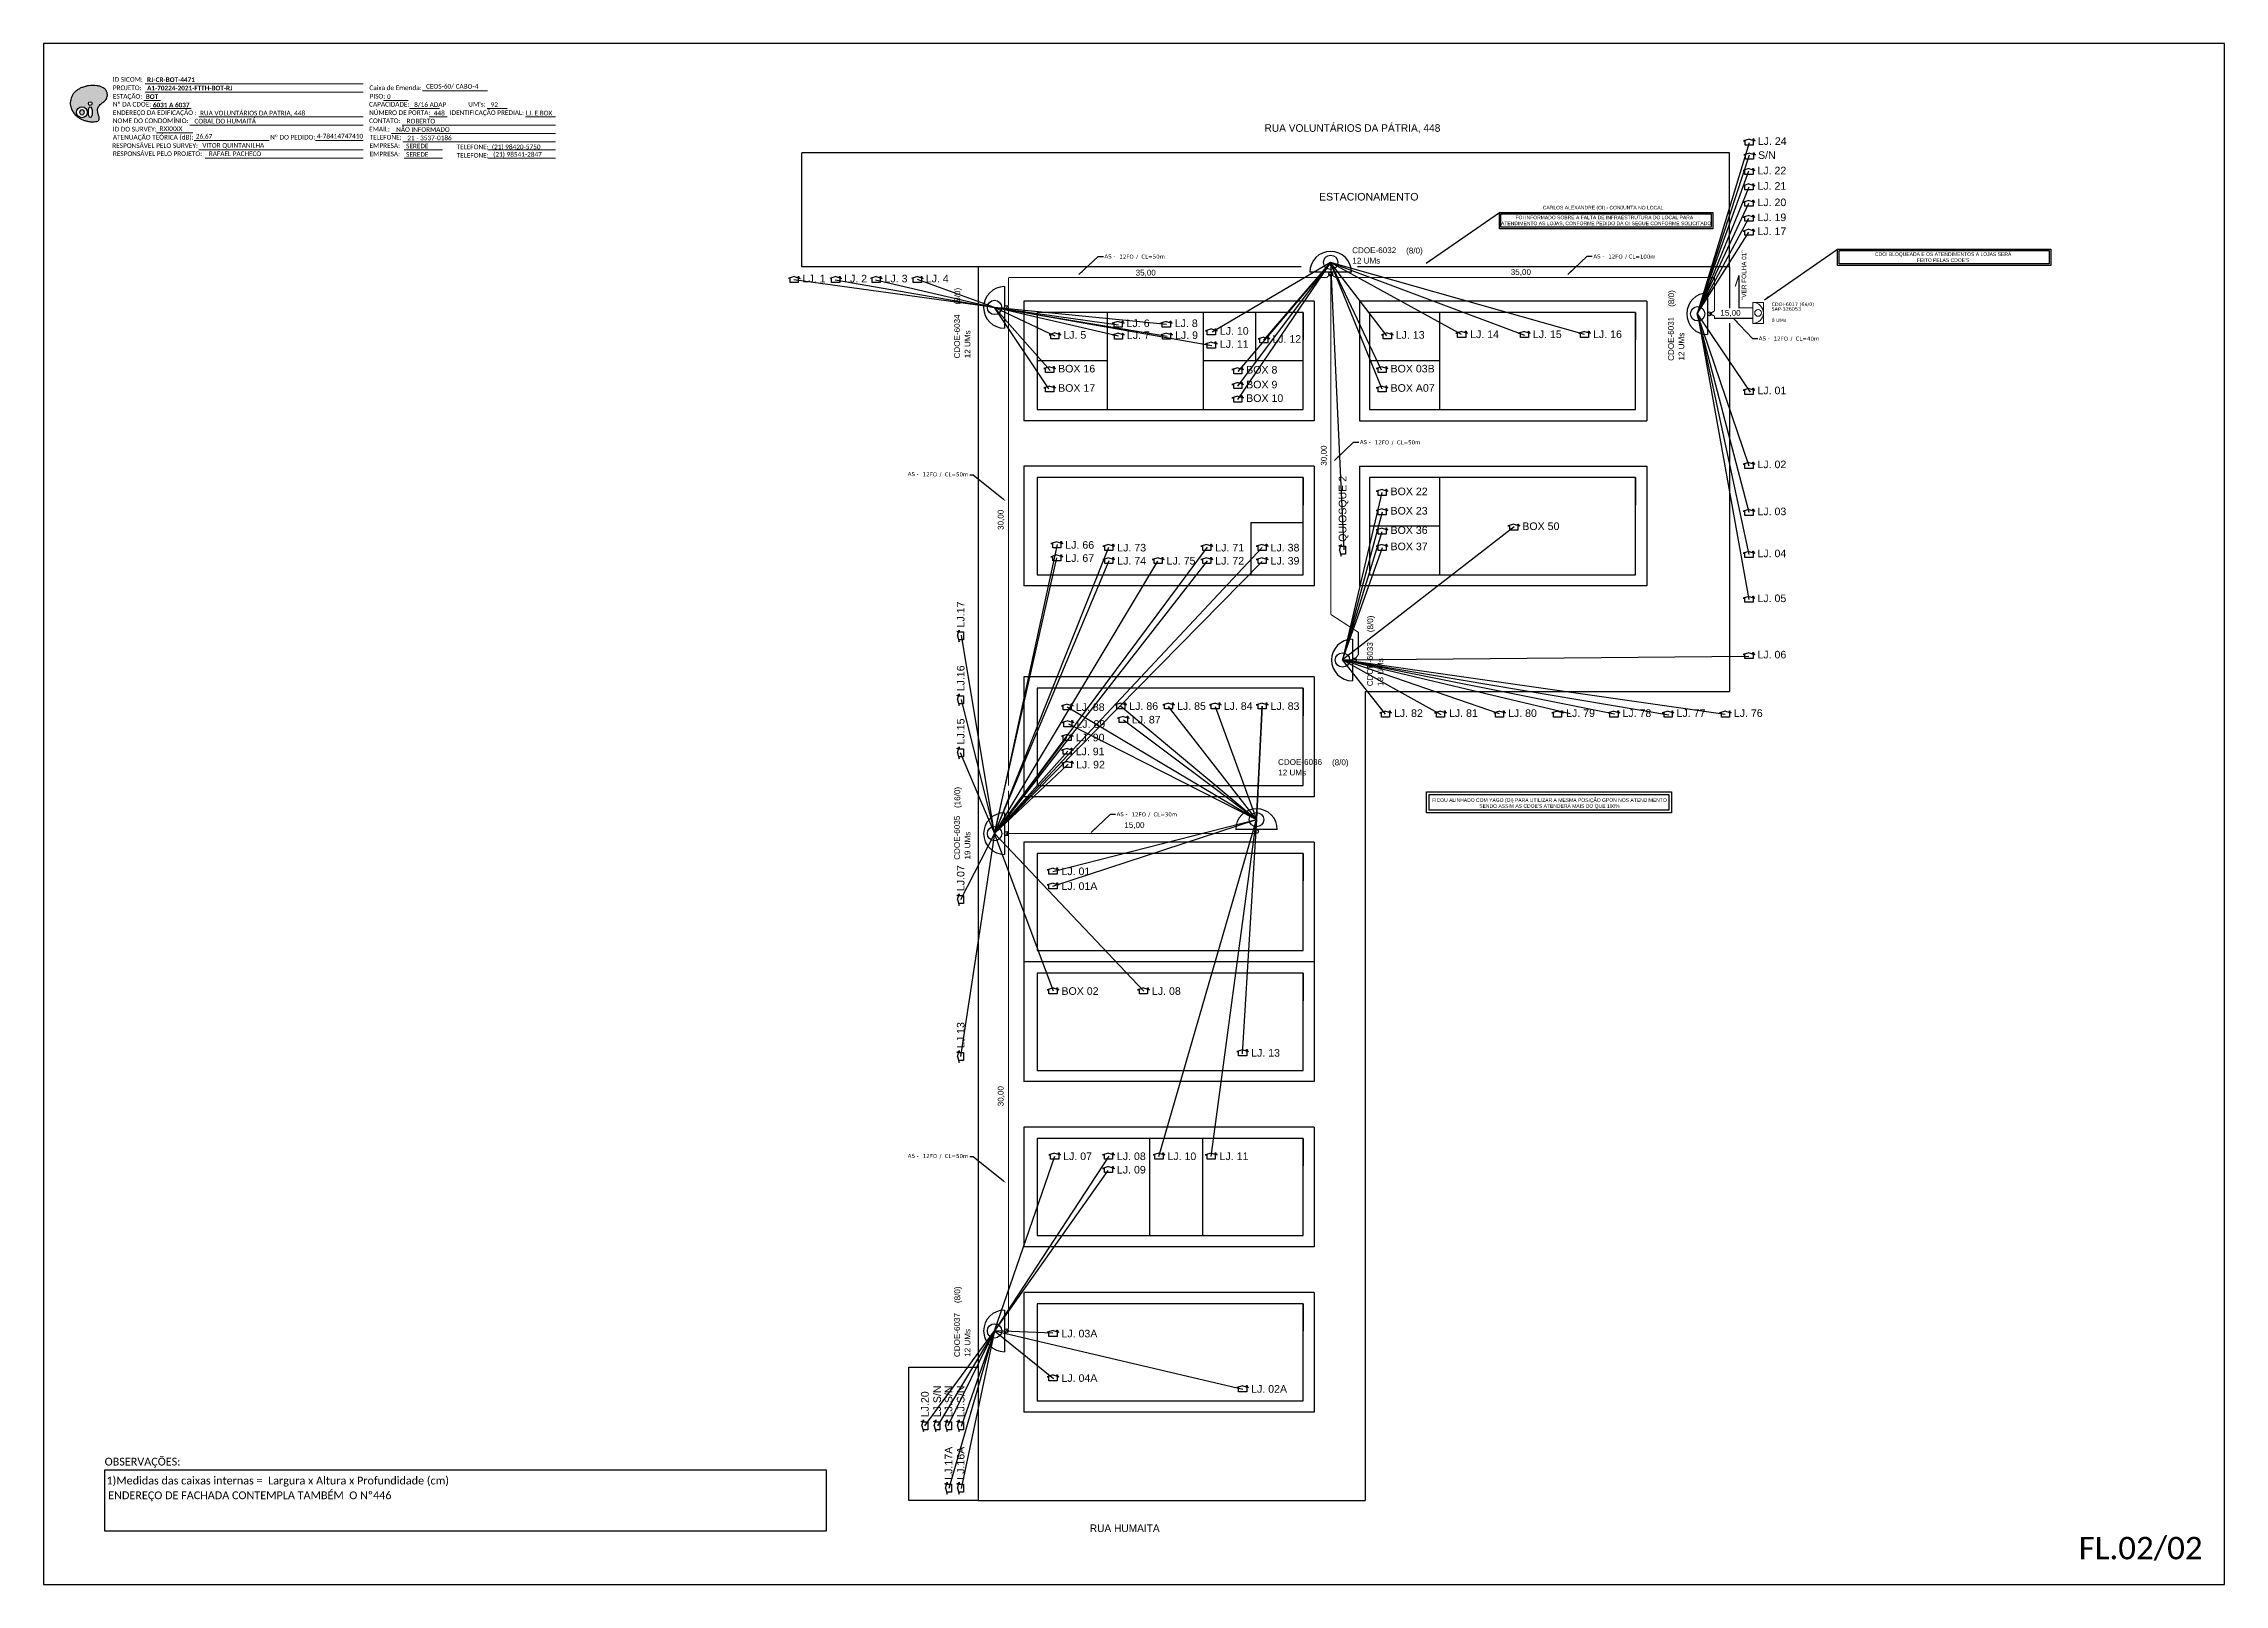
# Model space of a CAD drawing. Extents: x -4 to 1776, y 1 to 595.
# Drawn here: x 935 to 1776, y 1 to 595 of the extents above; entities that cross this region are included whole.
import ezdxf
from ezdxf.enums import TextEntityAlignment as Align

# ---------------------------------------------------------------- set-up
doc = ezdxf.new("R2010")
doc.units = 0
for name, color, linetype, lineweight in [("20.0-LEGENDA DOS CDO'S", 1, 'Continuous', 0), ('20.1-CDO_INTERIOR', 1, 'Continuous', 0), ('20.2-CDO_POSTE', 1, 'Continuous', 5)]:
    doc.layers.add(name, color=color, linetype=linetype, lineweight=lineweight)
for name, color, linetype in [('CAP a instalar', 1, 'Continuous'), ('CDO_INTERIOR', 1, 'Continuous'), ('label_cabos', 7, 'Continuous'), ('Legenda', 1, 'Continuous'), ('surveys', 7, 'Continuous')]:
    doc.layers.add(name, color=color, linetype=linetype)
doc.layers.add('DROP DE CLIENTE', color=140, linetype='Continuous', plot=False)
doc.styles.add('ARIAL', font='arial.ttf')
doc.styles.add('MtXpl_Calibri', font='calibri.ttf')
doc.styles.add('siredit', font='verdana.ttf')
doc.styles.add('WMF-Calibri0', font='calibri.ttf')
doc.styles.add('WMF-Calibri1', font='calibrib.ttf')
doc.linetypes.add('FENCELINE1', pattern='A,0.25,-0.1,[133,ltypeshp.shx,S=0.1,R=0,X=-0.1,Y=0],-0.1,1', length=1.45)
doc.dimstyles.new('CC', dxfattribs={"dimtxt": 1, "dimasz": 2, "dimexe": 0.18, "dimexo": 0.0625, "dimgap": 0.09, "dimtad": 0, "dimdec": 0, "dimrnd": 1, "dimzin": 0, "dimdsep": 46, "dimtxsty": 'siredit', "dimblk": 'NONE', "dimcen": 0, "dimse1": 1, "dimse2": 1, "dimsd1": 1, "dimsd2": 1, "dimclrt": 7, "dimadec": 0, "dimazin": 0, "dimtfac": 1, "dimtdec": 0, "dimtofl": 0, "dimtmove": 0, "dimatfit": 3, "dimfxl": 0, "dimtolj": 1, "dimtzin": 0, "dimarcsym": 0})
doc.dimstyles.get("Standard").update_dxf_attribs({"dimtxt": 0.18, "dimasz": 0.18, "dimexe": 0.18, "dimexo": 0.0625, "dimgap": 0.09, "dimtad": 0, "dimtih": 1, "dimtoh": 1, "dimdec": 4, "dimzin": 0, "dimdsep": 46, "dimtxsty": 'Standard', "dimcen": 0.09, "dimadec": 0, "dimazin": 0, "dimtfac": 1, "dimtdec": 4, "dimtofl": 0, "dimtmove": 0, "dimatfit": 3, "dimfxl": 0, "dimtolj": 1, "dimtzin": 0, "dimarcsym": 0})

# ---------------------------------------------------------------- blocks, each defined once
blk = doc.blocks.new('CDOE-TEXTO PADRÃO')
at = {"layer": "20.0-LEGENDA DOS CDO'S", "color": 0, "style": 'ARIAL'}
for tag, p in [('CDO_N', (0.49, 7.39)), ('SAP', (0.51, 1.67)), ('CORDOALHA', (0.5, 4.33)), ('SPLITER_1', (0.59, -0.91)), ('SPLITER_2', (0.6, -3.55)), ('(XX-XX_F)S', (0.54, -8.29)), ('(XX-XX_L)S', (0.55, -10.83)), ('UMS', (0.55, -13.15))]:
    blk.add_attdef(tag, p, '', height=1.7, rotation=0.11799, dxfattribs=at)
blk.add_attdef('FIBRAS_UTILIZADAS', text='', height=1.7, rotation=0.11799, dxfattribs=at).set_placement((19.77, 7.43), align=Align.CENTER)
blk = doc.blocks.new('_None')
blk = doc.blocks.new('LEGENDA DOS CABOS')
at = {"layer": 'label_cabos', "color": 0, "style": 'siredit'}
for tag, p in [('TIPO_CABO', (2.74, 0.52)), ('ID', (4.24, 1.63)), ('CABO', (6.16, 0.47)), ('/', (9.19, 0.47)), ('METROS', (14.36, 0.47)), ('XX', (14.31, 1.67))]:
    blk.add_attdef(tag, text='', height=1, rotation=359.69, dxfattribs=at).set_placement(p, align=Align.MIDDLE_CENTER)
blk = doc.blocks.new('OI')
h = blk.add_hatch(color=40)
edge = h.paths.add_edge_path()
edge.add_spline(control_points=[(4.35, -0.67), (3.92, -0.99), (3.26, -1.5), (2.81, -2.59), (2.9, -3.5), (3.06, -4.27), (3.31, -4.85), (3.37, -5.39), (3.4, -5.88), (3.2, -6.4), (2.54, -6.61), (1.65, -6.63), (0.55, -6.67), (-0.56, -6.42), (-1.61, -6.14), (-2.77, -5.61), (-3.92, -4.77), (-4.89, -3.7), (-5.34, -2.65), (-5.6, -1.94), (-5.85, -0.96), (-5.71, 0.47), (-5.1, 2.02), (-4.14, 3.02), (-3.3, 3.61), (-2.37, 4.16), (-1.36, 4.44), (-0.56, 4.7), (0.79, 4.85), (2.24, 4.97), (3.79, 4.57), (4.67, 4.21), (5.44, 3.65), (5.76, 2.99), (6.03, 2.21), (6.01, 1.46), (5.72, 0.64), (5.31, 0.08), (4.88, -0.38), (4.51, -0.55), (4.35, -0.67)], knot_values=[0, 0, 0, 0, 1.60434, 2.417191, 3.427595, 4.282808, 4.776746, 5.304182, 5.888771, 6.258406, 6.858137, 7.79129, 8.986195, 10.124242, 11.187857, 12.242908, 13.953784, 15.414161, 16.515391, 17.349188, 17.675853, 19.552021, 21.515531, 22.568638, 23.63245, 24.621084, 25.782718, 26.745347, 27.142653, 29.870543, 31.004649, 31.921532, 32.709589, 33.801391, 34.042471, 35.192333, 35.971461, 36.628871, 37.254359, 37.836911, 37.836911, 37.836911, 37.836911], degree=3, periodic=0)
h.paths.add_polyline_path([(1.13, -0.87, -1), (-0.04, -0.87, -1)], flags=16)
edge = h.paths.add_edge_path(flags=16)
edge.add_ellipse((0.56, -3.59), major_axis=(-0.02, 1.71), ratio=0.361305, start_angle=0, end_angle=360)
h.paths.add_polyline_path([(-0.36, -3.62, -1), (-3.8, -3.62, -1)], flags=16)
edge = h.paths.add_edge_path(flags=0)
edge.add_ellipse((-2.08, -3.62), major_axis=(0, 0.885), ratio=0.758294, start_angle=0, end_angle=360)
at = {"color": 40}
for centre, radius in [((-2.08, -3.62), 1.72), ((0.54, -0.87), 0.587)]:
    blk.add_circle(centre, radius, dxfattribs=at)
blk.add_ellipse((-2.08, -3.62), major_axis=(0, 0.885), ratio=0.758294, start_param=-3.141592653589792, end_param=3.141592653589792, dxfattribs=at)
blk.add_ellipse((0.56, -3.59), major_axis=(-0.02, 1.71), ratio=0.361305, dxfattribs=at)
at = {"color": 40, "start_tangent": (-0.800898, -0.598801), "end_tangent": (-0.800898, -0.598801)}
blk.add_spline([(4.35, -0.67), (3.2, -1.78), (2.9, -2.54), (2.92, -3.55), (3.12, -4.38), (3.28, -4.85), (3.37, -5.37), (3.35, -5.95), (3.2, -6.29), (2.66, -6.55), (1.73, -6.63), (0.54, -6.62), (-0.58, -6.41), (-1.6, -6.11), (-2.56, -5.67), (-3.95, -4.67), (-4.89, -3.56), (-5.37, -2.56), (-5.64, -1.78), (-5.72, -1.46), (-5.63, 0.42), (-4.84, 2.22), (-4.13, 2.99), (-3.27, 3.62), (-2.4, 4.09), (-1.3, 4.47), (-0.37, 4.72), (0.02, 4.77), (2.75, 4.8), (3.85, 4.53), (4.69, 4.16), (5.31, 3.68), (5.85, 2.73), (5.93, 2.5), (5.94, 1.35), (5.67, 0.62), (5.29, 0.08), (4.84, -0.36), (4.35, -0.67)], degree=3, dxfattribs=at)

msp = doc.modelspace()

# ---------------------------------------------------------------- linework, layer by layer
for p, q in [((1775.78, 595.26), (934.78, 595.26)), ((934.78, 595.26), (934.78, 1.26)), ((1775.78, 1.26), (1775.78, 595.26)), ((934.78, 1.26), (1775.78, 1.26))]:
    msp.add_line(p, q)
at = {"color": 1}
for p, q in [((1439.14, 507.12), (1423.08, 507.12)), ((1305.33, 501.57), (1305.33, 485.51)), ((1576.47, 499.13), (1576.47, 483.07)), ((1439.49, 365.66), (1439.49, 349.6)), ((1305.33, 298.74), (1305.33, 282.68)), ((1410.55, 292.27), (1394.49, 292.27)), ((1305.33, 107.02), (1305.33, 90.96))]:
    msp.add_line(p, q, dxfattribs=at)
at = {"color": 4}
msp.add_line((1553.11, 496.02), (1442.25, 496.02), dxfattribs=at)
at = {"color": 7, "lineweight": 0}
for points in [[(973.37, 573.3), (979.92, 573.3)], [(973.89, 579.81), (1058.04, 579.81)], [(973.89, 576.58), (1058.04, 576.58)], [(1065.84, 573.34), (1075.32, 573.34)], [(1080.88, 577.07), (1106.01, 577.07)], [(976.04, 570.23), (991.7, 570.23)], [(991.19, 563.88), (1058.04, 563.88)], [(994.6, 566.99), (1058.04, 566.99)], [(1073, 563.88), (1132.18, 563.88)], [(1075.89, 570.23), (1087.5, 570.23)], [(1083.47, 566.99), (1090.41, 566.99)], [(1105.83, 570.23), (1113.49, 570.23)], [(1120.64, 566.99), (1132.15, 566.99)], [(978.35, 560.82), (992.3, 560.82)], [(992.89, 557.85), (1021.75, 557.85)], [(1039.63, 557.85), (1058.06, 557.85)], [(1068.96, 560.64), (1132.18, 560.64)], [(1073.25, 557.41), (1132.18, 557.41)], [(994.6, 554.29), (1058.04, 554.29)], [(997.09, 551.06), (1058.04, 551.06)], [(1073.86, 554.29), (1088.65, 554.29)], [(1073.86, 551.06), (1088.65, 551.06)], [(1106.1, 554.29), (1132.18, 554.29)], [(1106.13, 551.06), (1132.18, 551.06)]]:
    msp.add_lwpolyline(points, dxfattribs=at)
at = {"color": 0}
for points in [[(1227.24, 509.18), (1227.24, 553.16)], [(1584.93, 553.16), (1227.24, 553.16)], [(1584.93, 509.18), (1584.93, 553.16)], [(1295.23, 509.18), (1227.24, 509.18)], [(1381.94, 491.65), (1381.94, 454.2)], [(1402.2, 491.65), (1402.2, 472.92)], [(1400.34, 410.64), (1400.34, 390.5)], [(1400.34, 410.64), (1420.53, 410.64)], [(1361.27, 173.16), (1361.27, 135.71)], [(1381.66, 173.16), (1381.66, 135.71)]]:
    msp.add_lwpolyline(points, dxfattribs=at)
at = {"color": 2}
for points in [[(1496.2, 530.21), (1578.47, 530.21), (1578.47, 523.88), (1496.2, 523.88)], [(1496.8, 529.61), (1577.87, 529.61), (1577.87, 524.48), (1496.8, 524.48)], [(1626.6, 516.04), (1708.87, 516.04), (1708.87, 509.71), (1626.6, 509.71)], [(1627.2, 515.44), (1708.27, 515.44), (1708.27, 510.31), (1627.2, 510.31)]]:
    msp.add_lwpolyline(points, close=True, dxfattribs=at)
at = {"color": 4}
for points in [[(1295.23, 509.18), (1295.23, 33.65)], [(1419.8, 509.18), (1295.23, 509.18)], [(1584.93, 509.18), (1441.49, 509.18)], [(1584.93, 509.18), (1584.93, 493.32)], [(1424.72, 496.02), (1312.76, 496.02)], [(1312.76, 496.02), (1312.76, 449.86)], [(1424.72, 496.02), (1424.72, 449.86)], [(1442.25, 496.02), (1442.25, 449.86), (1553.11, 449.86)], [(1553.11, 496.02), (1553.11, 449.86)], [(1584.93, 487.54), (1584.93, 345.55)], [(1424.72, 449.86), (1312.76, 449.86)], [(1424.72, 432.33), (1312.76, 432.33)], [(1312.76, 432.33), (1312.76, 386.16)], [(1424.72, 432.33), (1424.72, 386.16)], [(1442.25, 432.33), (1553.11, 432.33)], [(1442.25, 432.33), (1442.25, 386.16)], [(1553.11, 432.33), (1553.11, 386.16)], [(1424.72, 386.16), (1312.76, 386.16)], [(1553.11, 386.16), (1442.25, 386.16)], [(1424.72, 351.09), (1312.76, 351.09)], [(1312.76, 351.09), (1312.76, 304.93)], [(1424.72, 351.09), (1424.72, 304.93)], [(1444.41, 345.55), (1584.93, 345.55)], [(1444.41, 345.55), (1444.41, 33.65)], [(1424.72, 304.93), (1312.76, 304.93)], [(1424.72, 287.4), (1312.76, 287.4)], [(1312.76, 287.4), (1312.76, 241.23)], [(1424.72, 287.4), (1424.72, 241.23)], [(1424.72, 241.23), (1312.76, 241.23)], [(1424.72, 241.23), (1312.76, 241.23)], [(1312.76, 241.23), (1312.76, 195.07)], [(1424.72, 241.23), (1424.72, 195.07)], [(1424.72, 195.07), (1312.76, 195.07)], [(1424.72, 177.54), (1312.76, 177.54)], [(1312.76, 177.54), (1312.76, 131.38)], [(1424.72, 177.54), (1424.72, 131.38)], [(1424.72, 131.38), (1312.76, 131.38)], [(1424.72, 113.84), (1312.76, 113.84)], [(1312.76, 113.84), (1312.76, 67.68)], [(1424.72, 113.84), (1424.72, 67.68)], [(1424.72, 67.68), (1312.76, 67.68)], [(1295.23, 33.65), (1444.41, 33.65)]]:
    msp.add_lwpolyline(points, dxfattribs=at)
at = {"color": 0}
for points in [[(1420.53, 491.65), (1317.94, 491.65), (1317.94, 454.2), (1420.53, 454.2)], [(1548.73, 491.65), (1446.14, 491.65), (1446.14, 454.2), (1548.73, 454.2)], [(1420.53, 427.95), (1317.94, 427.95), (1317.94, 390.5), (1420.53, 390.5)], [(1548.73, 427.95), (1446.14, 427.95), (1446.14, 390.5), (1548.73, 390.5)], [(1420.53, 346.72), (1317.94, 346.72), (1317.94, 309.27), (1420.53, 309.27)], [(1420.53, 283.02), (1317.94, 283.02), (1317.94, 245.57), (1420.53, 245.57)], [(1420.53, 236.86), (1317.94, 236.86), (1317.94, 199.41), (1420.53, 199.41)], [(1420.53, 173.16), (1317.94, 173.16), (1317.94, 135.71), (1420.53, 135.71)], [(1420.53, 109.47), (1317.94, 109.47), (1317.94, 72.01), (1420.53, 72.01)], [(958.34, 45.46), (1236.59, 45.46), (1236.59, 21.75), (958.34, 21.75)]]:
    msp.add_lwpolyline(points, close=True, dxfattribs=at)
for points in [[(1344.94, 491.65), (1344.94, 454.2)], [(1420.53, 491.65), (1420.53, 481.06)], [(1420.53, 491.65), (1420.53, 481.06)], [(1420.53, 491.65), (1420.53, 481.06)], [(1473.13, 491.65), (1473.13, 454.2)], [(1548.73, 491.65), (1548.73, 481.06)], [(1548.73, 491.65), (1548.73, 481.06)], [(1548.73, 491.65), (1548.73, 481.06)], [(1420.53, 427.95), (1420.53, 417.36)], [(1420.53, 427.95), (1420.53, 417.36)], [(1420.53, 427.95), (1420.53, 417.36)], [(1473.13, 427.95), (1473.13, 390.5)], [(1548.73, 427.95), (1548.73, 417.36)], [(1548.73, 427.95), (1548.73, 417.36)], [(1548.73, 427.95), (1548.73, 417.36)], [(1420.53, 346.72), (1420.53, 336.13)], [(1420.53, 346.72), (1420.53, 336.13)], [(1420.53, 346.72), (1420.53, 336.13)], [(1420.53, 283.02), (1420.53, 272.43)], [(1420.53, 283.02), (1420.53, 272.43)], [(1420.53, 283.02), (1420.53, 272.43)], [(1420.53, 236.86), (1420.53, 226.27)], [(1420.53, 236.86), (1420.53, 226.27)], [(1420.53, 236.86), (1420.53, 226.27)], [(1420.53, 173.16), (1420.53, 162.57)], [(1420.53, 173.16), (1420.53, 162.57)], [(1420.53, 173.16), (1420.53, 162.57)], [(1420.53, 109.47), (1420.53, 98.87)], [(1420.53, 109.47), (1420.53, 98.87)], [(1420.53, 109.47), (1420.53, 98.87)]]:
    msp.add_lwpolyline(points)
at = {"color": 4}
msp.add_lwpolyline([(1295.23, 33.65), (1268.46, 33.65), (1268.46, 85.02), (1295.23, 85.02)], close=True, dxfattribs=at)
at = {"color": 1}
for centre, radius in [((1431.11, 510.93), 2.77), ((1431.11, 506.37), 0.743), ((1301.51, 493.54), 2.77), ((1306.07, 493.55), 0.743), ((1572.66, 491.1), 2.77), ((1577.22, 491.1), 0.743), ((1435.67, 357.63), 2.77), ((1440.23, 357.63), 0.743), ((1402.52, 296.08), 2.77), ((1301.51, 290.71), 2.77), ((1306.07, 290.71), 0.743), ((1402.52, 291.53), 0.743), ((1301.51, 98.99), 2.77), ((1306.07, 99), 0.743)]:
    msp.add_circle(centre, radius, dxfattribs=at)
for centre, start, end in [((1431.11, 507.12), 0, 180), ((1305.33, 493.54), 90, 270), ((1576.47, 491.1), 90, 270), ((1439.49, 357.63), 90, 270), ((1305.33, 290.71), 90, 270), ((1402.52, 292.27), 0, 180), ((1305.33, 98.99), 90, 270)]:
    msp.add_arc(centre, 8.03, start, end, dxfattribs=at)
at = {"layer": '20.1-CDO_INTERIOR', "color": 5, "lineweight": 18}
msp.add_lwpolyline([(1597.98, 487.37), (1597.99, 495.5), (1593.92, 495.5), (1593.92, 487.38)], close=True, dxfattribs=at)
msp.add_circle((1595.95, 491.44), 1.3, dxfattribs=at)
msp.add_arc((1593.92, 491.44), 4.06, 269.97241, 89.97241, dxfattribs=at)
at = {"layer": 'CAP a instalar', "linetype": 'FENCELINE1', "ltscale": 7, "const_width": 0.421}
for points in [[(1429.6, 505.08), (1306.89, 505.08)], [(1306.89, 505.08), (1306.89, 494.47)], [(1431.11, 506.37), (1429.6, 505.08)], [(1431.11, 506.37), (1433.08, 505.08)], [(1431.18, 506.43), (1431.18, 375.18)], [(1579.13, 492.17), (1579.13, 505.08), (1433.08, 505.08)], [(1306.07, 493.55), (1306.89, 494.47)], [(1306.07, 493.55), (1306.89, 492.59)], [(1306.89, 492.59), (1306.89, 309.17)], [(1579.13, 490.25), (1577.22, 491.1), (1579.13, 492.17)], [(1593.92, 489.35), (1579.13, 489.35), (1579.13, 490.25)], [(1440.23, 357.63), (1441.81, 359.72), (1441.81, 368.29), (1431.18, 375.18)], [(1306.89, 307.29), (1306.89, 99.92)], [(1306.07, 290.71), (1306.89, 291.63)], [(1306.07, 290.71), (1306.89, 289.76)], [(1306.07, 290.71), (1401.57, 290.71)], [(1402.52, 291.53), (1401.57, 290.71)], [(1306.07, 99), (1306.89, 99.92)]]:
    msp.add_lwpolyline(points, dxfattribs=at)
at = {"layer": 'CAP a instalar', "color": 5, "linetype": 'FENCELINE1', "ltscale": 7, "const_width": 0.421}
for points in [[(1588.61, 505.97), (1587.14, 501.63)], [(1593.92, 493.36), (1588.61, 493.36), (1588.61, 505.97)]]:
    msp.add_lwpolyline(points, dxfattribs=at)
at = {"layer": 'Defpoints', "color": 2}
for points in [[(1468.06, 306.75), (1562.58, 306.75), (1562.58, 298.77), (1468.06, 298.77)], [(1469.06, 305.75), (1561.58, 305.75), (1561.58, 299.77), (1469.06, 299.77)]]:
    msp.add_lwpolyline(points, close=True, dxfattribs=at)
at = {"layer": 'DROP DE CLIENTE'}
for points in [[(1592.54, 556.95), (1572.51, 491.12)], [(1592.53, 552.26), (1572.51, 491.12)], [(1572.51, 491.12), (1592.36, 546.22)], [(1592.38, 539.93), (1572.51, 491.12)], [(1572.51, 491.12), (1592.33, 533.8)], [(1592.32, 527.81), (1572.51, 491.12)], [(1572.51, 491.12), (1592.42, 522.6)], [(1431.11, 510.93), (1385.44, 484.06)], [(1431.11, 510.93), (1395.16, 458.09)], [(1431.11, 510.93), (1395.27, 468.85)], [(1395.27, 463.15), (1431.11, 510.93)], [(1405.36, 480.98), (1431.11, 510.93)], [(1481.56, 483.15), (1431.11, 510.93)], [(1451.01, 462.02), (1431.11, 510.93)], [(1450.75, 469.37), (1431.11, 510.93)], [(1452.81, 482.61), (1431.11, 510.93)], [(1431.11, 510.93), (1505.86, 482.85)], [(1529.01, 483.17), (1431.11, 510.93)], [(1431.11, 510.93), (1436.16, 400.16)], [(1301.51, 493.54), (1224.16, 504.2)], [(1240.07, 504.19), (1301.51, 493.54)], [(1255.57, 504.18), (1301.51, 493.54)], [(1301.51, 493.54), (1271.75, 504.35)], [(1385.34, 478.79), (1301.51, 493.54)], [(1301.51, 493.54), (1349.27, 486.88)], [(1349.32, 482.45), (1301.51, 493.54)], [(1324.82, 482.52), (1301.51, 493.54)], [(1367.82, 486.98), (1301.51, 493.54)], [(1301.51, 493.54), (1368.12, 482.48)], [(1301.51, 493.54), (1322.89, 469.3)], [(1322.44, 462.13), (1301.51, 493.54)], [(1572.51, 491.12), (1592.9, 460.85)], [(1572.51, 491.12), (1592.39, 432.47)], [(1592.55, 414.45), (1572.51, 491.12)], [(1572.51, 491.12), (1592.45, 398.28)], [(1592.52, 380.97), (1572.66, 491.1)], [(1450.8, 422.15), (1435.67, 357.63)], [(1450.92, 414.66), (1435.67, 357.63)], [(1501.93, 408.91), (1435.67, 357.63)], [(1450.85, 407.07), (1435.67, 357.63)], [(1325.59, 402.12), (1301.51, 290.71)], [(1301.51, 290.71), (1383.62, 401.08)], [(1345.51, 401.05), (1301.51, 290.71)], [(1404.75, 400.98), (1301.51, 290.71)], [(1301.51, 290.71), (1325.56, 397.06)], [(1301.51, 290.71), (1345.74, 395.97)], [(1383.51, 395.83), (1301.51, 290.71)], [(1364.39, 395.76), (1301.51, 290.71)], [(1301.51, 290.71), (1404.66, 395.6)], [(1435.67, 357.63), (1451.11, 401.06)], [(1301.51, 290.71), (1288.79, 367.22)], [(1435.67, 357.63), (1592.44, 359.15)], [(1523.48, 336.84), (1435.67, 357.63)], [(1496.23, 336.85), (1435.67, 357.63)], [(1452.25, 336.7), (1435.67, 357.63)], [(1435.67, 357.63), (1473.63, 336.62)], [(1540.53, 336.72), (1435.67, 357.63)], [(1435.67, 357.63), (1561.55, 336.48)], [(1583.21, 336.61), (1435.67, 357.63)], [(1288.58, 342.38), (1301.51, 290.71)], [(1329.48, 339.57), (1402.52, 296.08)], [(1350.25, 339.8), (1402.52, 296.08)], [(1402.52, 296.08), (1368.56, 339.72)], [(1386.52, 339.74), (1402.52, 296.08)], [(1402.52, 296.08), (1404.67, 339.86)], [(1404.67, 339.86), (1402.52, 296.08)], [(1330.06, 333.01), (1402.52, 296.08)], [(1351.27, 334.51), (1402.52, 296.08)], [(1288.3, 321.99), (1301.51, 290.71)], [(1301.51, 290.71), (1329.36, 327.75)], [(1329.81, 322.49), (1301.51, 290.71)], [(1301.51, 290.71), (1329.95, 317.51)], [(1323.92, 270.44), (1402.52, 296.08)], [(1323.93, 276.13), (1402.52, 296.08)], [(1364.89, 166.21), (1402.52, 296.08)], [(1385.03, 166.16), (1402.52, 296.08)], [(1402.52, 296.08), (1397.03, 205.76)], [(1301.51, 290.71), (1288.33, 204.83)], [(1301.51, 290.71), (1288.4, 265.17)], [(1324.23, 229.95), (1301.51, 290.71)], [(1359.12, 229.94), (1301.51, 290.71)], [(1345.53, 166.37), (1301.51, 98.99)], [(1301.51, 98.99), (1324.81, 166.33)], [(1345.22, 160.82), (1301.51, 98.99)], [(1274.56, 62.43), (1301.51, 98.99)], [(1301.51, 98.99), (1279.47, 62.39)], [(1283.66, 62.48), (1301.51, 98.99)], [(1283.94, 38.4), (1301.51, 98.99)], [(1301.51, 98.99), (1288.57, 62.06)], [(1301.51, 98.99), (1288.6, 38.27)], [(1301.51, 98.99), (1397.19, 76.49)], [(1324, 98.07), (1301.51, 98.99)], [(1301.51, 98.99), (1324.24, 80.64)]]:
    msp.add_lwpolyline(points, dxfattribs=at)
at = {"layer": 'DROP DE CLIENTE', "color": 0}
for points in [[(1344.94, 472.92), (1317.94, 472.92)], [(1420.53, 472.92), (1381.94, 472.92)], [(1473.13, 472.92), (1446.14, 472.92)], [(1473.13, 409.23), (1446.14, 409.23)]]:
    msp.add_lwpolyline(points, dxfattribs=at)
at = {"layer": 'label_cabos'}
for points in [[(1305.01, 419.54), (1293.23, 428.93), (1292.03, 428.93)], [(1305.01, 156.73), (1293.23, 166.11), (1292.03, 166.11)]]:
    msp.add_lwpolyline(points, dxfattribs=at)
for points in [[(1304.88, 419.39), (1305.92, 418.76), (1305.14, 419.69)], [(1304.88, 156.57), (1305.92, 155.94), (1305.14, 156.88)]]:
    msp.add_solid(points, dxfattribs=at)
at = {"layer": 'surveys'}
for p, q in [((1592.57, 558.42), (1590.31, 557.76)), ((1590.31, 557.76), (1591.02, 557.76)), ((1591.02, 556.14), (1591.02, 557.75)), ((1594.12, 556.14), (1591.02, 556.14)), ((1592.57, 558.42), (1594.83, 557.76)), ((1594.09, 558.52), (1594.33, 558.52)), ((1594.09, 557.99), (1594.09, 558.52)), ((1594.83, 557.76), (1594.12, 557.76)), ((1594.12, 557.76), (1594.12, 556.14)), ((1594.33, 558.52), (1594.33, 557.92)), ((1592.45, 547.07), (1590.19, 546.4)), ((1592.7, 553.03), (1590.43, 552.37)), ((1590.43, 552.37), (1591.14, 552.37)), ((1591.14, 550.75), (1591.14, 552.36)), ((1594.25, 550.75), (1591.14, 550.75)), ((1592.45, 547.07), (1594.71, 546.4)), ((1592.7, 553.03), (1594.96, 552.37)), ((1593.97, 547.16), (1594.21, 547.16)), ((1593.97, 546.63), (1593.97, 547.16)), ((1594.21, 553.13), (1594.45, 553.13)), ((1594.21, 552.6), (1594.21, 553.13)), ((1594.21, 547.16), (1594.21, 546.56)), ((1594.96, 552.37), (1594.25, 552.37)), ((1594.25, 552.37), (1594.25, 550.75)), ((1594.45, 553.13), (1594.45, 552.53)), ((1590.19, 546.4), (1590.9, 546.4)), ((1592.45, 541.15), (1590.19, 540.49)), ((1590.19, 540.49), (1590.9, 540.49)), ((1590.9, 544.78), (1590.9, 546.4)), ((1594, 544.78), (1590.9, 544.78)), ((1590.9, 538.87), (1590.9, 540.48)), ((1594, 538.87), (1590.9, 538.87)), ((1592.45, 541.15), (1594.71, 540.49)), ((1593.97, 541.25), (1594.21, 541.25)), ((1593.97, 540.71), (1593.97, 541.25)), ((1594, 546.41), (1594, 544.78)), ((1594.71, 546.4), (1594, 546.4)), ((1594.71, 540.49), (1594, 540.49)), ((1594, 540.49), (1594, 538.87)), ((1594.21, 541.25), (1594.21, 540.65)), ((1592.45, 534.82), (1590.19, 534.16)), ((1590.19, 534.16), (1590.9, 534.16)), ((1590.9, 532.54), (1590.9, 534.15)), ((1594, 532.54), (1590.9, 532.54)), ((1592.45, 534.82), (1594.71, 534.16)), ((1593.97, 534.92), (1594.21, 534.92)), ((1593.97, 534.38), (1593.97, 534.92)), ((1594.71, 534.16), (1594, 534.16)), ((1594, 534.16), (1594, 532.54)), ((1594.21, 534.92), (1594.21, 534.32)), ((1592.45, 529.04), (1590.19, 528.38)), ((1590.19, 528.38), (1590.9, 528.38)), ((1592.45, 523.67), (1590.19, 523.01)), ((1590.19, 523.01), (1590.9, 523.01)), ((1590.9, 526.76), (1590.9, 528.37)), ((1594, 526.76), (1590.9, 526.76)), ((1590.9, 521.39), (1590.9, 523.01)), ((1592.45, 529.04), (1594.71, 528.38)), ((1592.45, 523.67), (1594.71, 523.01)), ((1593.97, 529.14), (1594.21, 529.14)), ((1593.97, 528.6), (1593.97, 529.14)), ((1593.97, 523.77), (1594.21, 523.77)), ((1593.97, 523.24), (1593.97, 523.77)), ((1594.71, 528.38), (1594, 528.38)), ((1594, 528.38), (1594, 526.76)), ((1594.71, 523.01), (1594, 523.01)), ((1594, 523.01), (1594, 521.39)), ((1594.21, 529.14), (1594.21, 528.54)), ((1594.21, 523.77), (1594.21, 523.17)), ((1594, 521.39), (1590.9, 521.39)), ((1224.23, 505.42), (1221.96, 504.76)), ((1222.67, 503.14), (1222.67, 504.75)), ((1224.23, 505.42), (1226.49, 504.76)), ((1225.74, 505.52), (1225.98, 505.52)), ((1225.74, 504.99), (1225.74, 505.52)), ((1226.49, 504.76), (1225.78, 504.76)), ((1225.78, 504.76), (1225.78, 503.14)), ((1225.98, 505.52), (1225.98, 504.92)), ((1240.23, 505.42), (1237.97, 504.76)), ((1238.68, 503.14), (1238.68, 504.75)), ((1240.23, 505.42), (1242.49, 504.76)), ((1241.75, 505.52), (1241.99, 505.52)), ((1241.75, 504.99), (1241.75, 505.52)), ((1242.49, 504.76), (1241.78, 504.76)), ((1241.78, 504.76), (1241.78, 503.14)), ((1241.99, 505.52), (1241.99, 504.92)), ((1255.84, 505.42), (1253.57, 504.76)), ((1254.28, 503.14), (1254.28, 504.75)), ((1255.84, 505.42), (1258.1, 504.76)), ((1257.35, 505.52), (1257.59, 505.52)), ((1257.35, 504.99), (1257.35, 505.52)), ((1258.1, 504.76), (1257.39, 504.76)), ((1257.39, 504.76), (1257.39, 503.14)), ((1257.59, 505.52), (1257.59, 504.92)), ((1271.73, 505.42), (1269.47, 504.76)), ((1270.18, 503.14), (1270.18, 504.75)), ((1271.73, 505.42), (1273.99, 504.76)), ((1273.25, 505.52), (1273.48, 505.52)), ((1273.25, 504.99), (1273.25, 505.52)), ((1273.99, 504.76), (1273.28, 504.76)), ((1273.28, 504.76), (1273.28, 503.14)), ((1273.48, 505.52), (1273.48, 504.92)), ((1225.78, 503.14), (1222.67, 503.14)), ((1241.78, 503.14), (1238.68, 503.14)), ((1257.39, 503.14), (1254.28, 503.14)), ((1273.28, 503.14), (1270.18, 503.14)), ((1349.17, 488.19), (1346.91, 487.52)), ((1349.17, 488.19), (1351.44, 487.52)), ((1350.69, 488.28), (1350.93, 488.28)), ((1350.69, 487.75), (1350.69, 488.28)), ((1350.93, 488.28), (1350.93, 487.68)), ((1367.74, 488.19), (1365.48, 487.52)), ((1367.74, 488.19), (1370.01, 487.52)), ((1369.26, 488.28), (1369.5, 488.28)), ((1369.26, 487.75), (1369.26, 488.28)), ((1369.5, 488.28), (1369.5, 487.68)), ((1324.77, 483.7), (1322.51, 483.04)), ((1322.51, 483.04), (1323.22, 483.04)), ((1323.22, 481.42), (1323.22, 483.04)), ((1326.32, 481.42), (1323.22, 481.42)), ((1324.77, 483.7), (1327.04, 483.04)), ((1326.29, 483.8), (1326.53, 483.8)), ((1326.29, 483.27), (1326.29, 483.8)), ((1327.04, 483.04), (1326.32, 483.04)), ((1326.32, 483.04), (1326.32, 481.42)), ((1326.53, 483.8), (1326.53, 483.2)), ((1346.91, 487.52), (1347.62, 487.52)), ((1349.27, 483.59), (1347.01, 482.93)), ((1347.01, 482.93), (1347.72, 482.93)), ((1347.62, 485.9), (1347.62, 487.52)), ((1350.72, 485.9), (1347.62, 485.9)), ((1347.72, 481.31), (1347.72, 482.93)), ((1350.82, 481.31), (1347.72, 481.31)), ((1349.27, 483.59), (1351.53, 482.93)), ((1350.72, 487.53), (1350.72, 485.9)), ((1351.44, 487.52), (1350.72, 487.52)), ((1350.79, 483.69), (1351.03, 483.69)), ((1350.79, 483.16), (1350.79, 483.69)), ((1351.53, 482.93), (1350.82, 482.93)), ((1350.82, 482.93), (1350.82, 481.31)), ((1351.03, 483.69), (1351.03, 483.09)), ((1365.48, 487.52), (1366.19, 487.52)), ((1367.84, 483.59), (1365.58, 482.93)), ((1365.58, 482.93), (1366.29, 482.93)), ((1366.19, 485.9), (1366.19, 487.52)), ((1369.3, 485.9), (1366.19, 485.9)), ((1366.29, 481.31), (1366.29, 482.93)), ((1369.39, 481.31), (1366.29, 481.31)), ((1367.84, 483.59), (1370.1, 482.93)), ((1369.3, 487.53), (1369.3, 485.9)), ((1370.01, 487.52), (1369.3, 487.52)), ((1369.36, 483.69), (1369.6, 483.69)), ((1369.36, 483.16), (1369.36, 483.69)), ((1370.1, 482.93), (1369.39, 482.93)), ((1369.39, 482.93), (1369.39, 481.31)), ((1369.6, 483.69), (1369.6, 483.09)), ((1385.11, 485.25), (1382.85, 484.59)), ((1382.85, 484.59), (1383.56, 484.59)), ((1385.11, 480.2), (1382.85, 479.53)), ((1382.85, 479.53), (1383.56, 479.53)), ((1383.56, 482.97), (1383.56, 484.59)), ((1386.66, 482.97), (1383.56, 482.97)), ((1383.56, 477.91), (1383.56, 479.53)), ((1385.11, 485.25), (1387.37, 484.59)), ((1385.11, 480.2), (1387.37, 479.53)), ((1386.63, 485.35), (1386.87, 485.35)), ((1386.63, 484.82), (1386.63, 485.35)), ((1386.63, 480.29), (1386.87, 480.29)), ((1386.63, 479.76), (1386.63, 480.29)), ((1387.37, 484.59), (1386.66, 484.59)), ((1386.66, 484.59), (1386.66, 482.97)), ((1386.66, 479.54), (1386.66, 477.91)), ((1387.37, 479.53), (1386.66, 479.53)), ((1386.87, 485.35), (1386.87, 484.75)), ((1386.87, 480.29), (1386.87, 479.69)), ((1405.37, 482.15), (1403.1, 481.48)), ((1403.1, 481.48), (1403.81, 481.48)), ((1403.82, 479.86), (1403.82, 481.48)), ((1406.92, 479.86), (1403.82, 479.86)), ((1405.37, 482.15), (1407.63, 481.48)), ((1406.89, 482.24), (1407.12, 482.24)), ((1406.89, 481.71), (1406.89, 482.24)), ((1406.92, 481.49), (1406.92, 479.86)), ((1407.63, 481.48), (1406.92, 481.48)), ((1407.12, 482.24), (1407.12, 481.64)), ((1452.97, 483.7), (1450.71, 483.04)), ((1450.71, 483.04), (1451.42, 483.04)), ((1451.42, 481.42), (1451.42, 483.04)), ((1454.52, 481.42), (1451.42, 481.42)), ((1452.97, 483.7), (1455.23, 483.04)), ((1454.49, 483.8), (1454.73, 483.8)), ((1454.49, 483.27), (1454.49, 483.8)), ((1455.23, 483.04), (1454.52, 483.04)), ((1454.52, 483.04), (1454.52, 481.42)), ((1454.73, 483.8), (1454.73, 483.2)), ((1481.66, 484.25), (1479.39, 483.59)), ((1479.39, 483.59), (1480.1, 483.59)), ((1480.1, 481.97), (1480.1, 483.59)), ((1483.21, 481.97), (1480.1, 481.97)), ((1481.66, 484.25), (1483.92, 483.59)), ((1483.17, 484.35), (1483.41, 484.35)), ((1483.17, 483.82), (1483.17, 484.35)), ((1483.92, 483.59), (1483.21, 483.59)), ((1483.21, 483.59), (1483.21, 481.97)), ((1483.41, 484.35), (1483.41, 483.75)), ((1505.84, 484.25), (1503.58, 483.59)), ((1503.58, 483.59), (1504.29, 483.59)), ((1504.29, 481.97), (1504.29, 483.59)), ((1507.39, 481.97), (1504.29, 481.97)), ((1505.84, 484.25), (1508.1, 483.59)), ((1507.36, 484.35), (1507.6, 484.35)), ((1507.36, 483.82), (1507.36, 484.35)), ((1508.1, 483.59), (1507.39, 483.59)), ((1507.39, 483.59), (1507.39, 481.97)), ((1507.6, 484.35), (1507.6, 483.75)), ((1529.06, 484.26), (1526.79, 483.6)), ((1526.79, 483.6), (1527.5, 483.6)), ((1527.51, 481.98), (1527.51, 483.6)), ((1530.61, 481.98), (1527.51, 481.98)), ((1529.06, 484.26), (1531.32, 483.6)), ((1530.57, 484.36), (1530.81, 484.36)), ((1530.57, 483.83), (1530.57, 484.36)), ((1531.32, 483.6), (1530.61, 483.6)), ((1530.61, 483.6), (1530.61, 481.98)), ((1530.81, 484.36), (1530.81, 483.76)), ((1386.66, 477.91), (1383.56, 477.91)), ((1322.75, 470.7), (1320.49, 470.04)), ((1320.49, 470.04), (1321.2, 470.04)), ((1322.75, 463.25), (1320.49, 462.58)), ((1320.49, 462.58), (1321.2, 462.58)), ((1321.2, 468.42), (1321.2, 470.03)), ((1324.31, 468.42), (1321.2, 468.42)), ((1321.2, 460.96), (1321.2, 462.58)), ((1322.75, 470.7), (1325.02, 470.04)), ((1322.75, 463.25), (1325.02, 462.58)), ((1324.27, 470.8), (1324.51, 470.8)), ((1324.27, 470.27), (1324.27, 470.8)), ((1324.27, 463.34), (1324.51, 463.34)), ((1324.27, 462.81), (1324.27, 463.34)), ((1325.02, 470.04), (1324.31, 470.04)), ((1324.31, 470.04), (1324.31, 468.42)), ((1324.31, 462.59), (1324.31, 460.96)), ((1325.02, 462.58), (1324.31, 462.58)), ((1324.51, 470.8), (1324.51, 470.2)), ((1324.51, 463.34), (1324.51, 462.74)), ((1395.28, 470.27), (1393.02, 469.6)), ((1393.02, 469.6), (1393.73, 469.6)), ((1395.28, 464.57), (1393.02, 463.9)), ((1393.02, 463.9), (1393.73, 463.9)), ((1393.73, 467.98), (1393.73, 469.6)), ((1396.83, 467.98), (1393.73, 467.98)), ((1393.73, 462.28), (1393.73, 463.9)), ((1395.28, 470.27), (1397.54, 469.6)), ((1395.28, 464.57), (1397.54, 463.9)), ((1396.8, 470.36), (1397.04, 470.36)), ((1396.8, 469.83), (1396.8, 470.36)), ((1396.8, 464.66), (1397.04, 464.66)), ((1396.8, 464.13), (1396.8, 464.66)), ((1396.83, 469.61), (1396.83, 467.98)), ((1397.54, 469.6), (1396.83, 469.6)), ((1396.83, 463.91), (1396.83, 462.28)), ((1397.54, 463.9), (1396.83, 463.9)), ((1397.04, 470.36), (1397.04, 469.76)), ((1397.04, 464.66), (1397.04, 464.06)), ((1450.95, 470.7), (1448.69, 470.04)), ((1448.69, 470.04), (1449.4, 470.04)), ((1450.95, 463.25), (1448.69, 462.58)), ((1448.69, 462.58), (1449.4, 462.58)), ((1449.4, 468.42), (1449.4, 470.03)), ((1452.5, 468.42), (1449.4, 468.42)), ((1449.4, 460.96), (1449.4, 462.58)), ((1450.95, 470.7), (1453.21, 470.04)), ((1450.95, 463.25), (1453.21, 462.58)), ((1452.47, 470.8), (1452.71, 470.8)), ((1452.47, 470.27), (1452.47, 470.8)), ((1452.47, 463.34), (1452.71, 463.34)), ((1452.47, 462.81), (1452.47, 463.34)), ((1453.21, 470.04), (1452.5, 470.04)), ((1452.5, 470.04), (1452.5, 468.42)), ((1452.5, 462.59), (1452.5, 460.96)), ((1453.21, 462.58), (1452.5, 462.58)), ((1452.71, 470.8), (1452.71, 470.2)), ((1452.71, 463.34), (1452.71, 462.74)), ((1324.31, 460.96), (1321.2, 460.96)), ((1395.28, 459.32), (1393.02, 458.66)), ((1393.02, 458.66), (1393.73, 458.66)), ((1396.83, 462.28), (1393.73, 462.28)), ((1393.73, 457.04), (1393.73, 458.66)), ((1396.83, 457.04), (1393.73, 457.04)), ((1395.28, 459.32), (1397.54, 458.66)), ((1396.8, 459.42), (1397.04, 459.42)), ((1396.8, 458.89), (1396.8, 459.42)), ((1397.54, 458.66), (1396.83, 458.66)), ((1396.83, 458.66), (1396.83, 457.04)), ((1397.04, 459.42), (1397.04, 458.82)), ((1452.5, 460.96), (1449.4, 460.96)), ((1592.45, 462.29), (1590.19, 461.63)), ((1590.19, 461.63), (1590.9, 461.63)), ((1590.9, 460.01), (1590.9, 461.63)), ((1594, 460.01), (1590.9, 460.01)), ((1592.45, 462.29), (1594.71, 461.63)), ((1593.97, 462.39), (1594.21, 462.39)), ((1593.97, 461.86), (1593.97, 462.39)), ((1594.71, 461.63), (1594, 461.63)), ((1594, 461.63), (1594, 460.01)), ((1594.21, 462.39), (1594.21, 461.79)), ((1592.45, 433.8), (1590.19, 433.13)), ((1590.19, 433.13), (1590.9, 433.13)), ((1590.9, 431.51), (1590.9, 433.13)), ((1594, 431.51), (1590.9, 431.51)), ((1592.45, 433.8), (1594.71, 433.13)), ((1593.97, 433.89), (1594.21, 433.89)), ((1593.97, 433.36), (1593.97, 433.89)), ((1594, 433.14), (1594, 431.51)), ((1594.71, 433.13), (1594, 433.13)), ((1594.21, 433.89), (1594.21, 433.29)), ((1450.95, 423.38), (1448.69, 422.71)), ((1448.69, 422.71), (1449.4, 422.71)), ((1449.4, 421.09), (1449.4, 422.71)), ((1452.5, 421.09), (1449.4, 421.09)), ((1450.95, 423.38), (1453.21, 422.71)), ((1452.47, 423.47), (1452.71, 423.47)), ((1452.47, 422.94), (1452.47, 423.47)), ((1452.5, 422.72), (1452.5, 421.09)), ((1453.21, 422.71), (1452.5, 422.71)), ((1452.71, 423.47), (1452.71, 422.87)), ((1450.95, 415.92), (1448.69, 415.26)), ((1448.69, 415.26), (1449.4, 415.26)), ((1449.4, 413.64), (1449.4, 415.25)), ((1452.5, 413.64), (1449.4, 413.64)), ((1450.95, 415.92), (1453.21, 415.26)), ((1452.47, 416.02), (1452.71, 416.02)), ((1452.47, 415.49), (1452.47, 416.02)), ((1453.21, 415.26), (1452.5, 415.26)), ((1452.5, 415.26), (1452.5, 413.64)), ((1452.71, 416.02), (1452.71, 415.42)), ((1592.45, 415.66), (1590.19, 415)), ((1590.19, 415), (1590.9, 415)), ((1590.9, 413.38), (1590.9, 414.99)), ((1594, 413.38), (1590.9, 413.38)), ((1592.45, 415.66), (1594.71, 415)), ((1593.97, 415.76), (1594.21, 415.76)), ((1593.97, 415.23), (1593.97, 415.76)), ((1594.71, 415), (1594, 415)), ((1594, 415), (1594, 413.38)), ((1594.21, 415.76), (1594.21, 415.16)), ((1450.95, 408.44), (1448.69, 407.77)), ((1448.69, 407.77), (1449.4, 407.77)), ((1449.4, 406.15), (1449.4, 407.77)), ((1452.5, 406.15), (1449.4, 406.15)), ((1450.95, 408.44), (1453.21, 407.77)), ((1452.47, 408.53), (1452.71, 408.53)), ((1452.47, 408), (1452.47, 408.53)), ((1452.5, 407.78), (1452.5, 406.15)), ((1453.21, 407.77), (1452.5, 407.77)), ((1452.71, 408.53), (1452.71, 407.93)), ((1501.78, 409.96), (1499.51, 409.3)), ((1499.51, 409.3), (1500.22, 409.3)), ((1500.23, 407.68), (1500.23, 409.29)), ((1503.33, 407.68), (1500.23, 407.68)), ((1501.78, 409.96), (1504.04, 409.3)), ((1503.29, 410.06), (1503.53, 410.06)), ((1503.29, 409.53), (1503.29, 410.06)), ((1504.04, 409.3), (1503.33, 409.3)), ((1503.33, 409.3), (1503.33, 407.68)), ((1503.53, 410.06), (1503.53, 409.46)), ((1325.52, 403.18), (1323.26, 402.52)), ((1323.26, 402.52), (1323.97, 402.52)), ((1325.52, 398.12), (1323.26, 397.46)), ((1323.26, 397.46), (1323.97, 397.46)), ((1323.97, 400.9), (1323.97, 402.51)), ((1327.07, 400.9), (1323.97, 400.9)), ((1323.97, 395.84), (1323.97, 397.46)), ((1327.07, 395.84), (1323.97, 395.84)), ((1325.52, 403.18), (1327.79, 402.52)), ((1325.52, 398.12), (1327.79, 397.46)), ((1327.04, 403.28), (1327.28, 403.28)), ((1327.04, 402.75), (1327.04, 403.28)), ((1327.04, 398.22), (1327.28, 398.22)), ((1327.04, 397.69), (1327.04, 398.22)), ((1327.79, 402.52), (1327.07, 402.52)), ((1327.07, 402.52), (1327.07, 400.9)), ((1327.79, 397.46), (1327.07, 397.46)), ((1327.07, 397.46), (1327.07, 395.84)), ((1327.28, 403.28), (1327.28, 402.68)), ((1327.28, 398.22), (1327.28, 397.62)), ((1345.56, 402.13), (1343.3, 401.47)), ((1343.3, 401.47), (1344.01, 401.47)), ((1345.56, 397.08), (1343.3, 396.41)), ((1343.3, 396.41), (1344.01, 396.41)), ((1344.01, 399.85), (1344.01, 401.47)), ((1347.11, 399.85), (1344.01, 399.85)), ((1344.01, 394.79), (1344.01, 396.41)), ((1345.56, 402.13), (1347.82, 401.47)), ((1345.56, 397.08), (1347.82, 396.41)), ((1347.08, 402.23), (1347.32, 402.23)), ((1347.08, 401.7), (1347.08, 402.23)), ((1347.08, 397.17), (1347.32, 397.17)), ((1347.08, 396.64), (1347.08, 397.17)), ((1347.82, 401.47), (1347.11, 401.47)), ((1347.11, 401.47), (1347.11, 399.85)), ((1347.11, 396.42), (1347.11, 394.79)), ((1347.82, 396.41), (1347.11, 396.41)), ((1347.32, 402.23), (1347.32, 401.63)), ((1347.32, 397.17), (1347.32, 396.57)), ((1364.59, 397.08), (1362.33, 396.41)), ((1362.33, 396.41), (1363.04, 396.41)), ((1363.04, 394.79), (1363.04, 396.41)), ((1364.59, 397.08), (1366.85, 396.41)), ((1366.11, 397.17), (1366.35, 397.17)), ((1366.11, 396.64), (1366.11, 397.17)), ((1366.14, 396.42), (1366.14, 394.79)), ((1366.85, 396.41), (1366.14, 396.41)), ((1366.35, 397.17), (1366.35, 396.57)), ((1383.36, 402.13), (1381.1, 401.47)), ((1381.1, 401.47), (1381.81, 401.47)), ((1383.36, 397.08), (1381.1, 396.41)), ((1381.1, 396.41), (1381.81, 396.41)), ((1381.81, 399.85), (1381.81, 401.47)), ((1384.92, 399.85), (1381.81, 399.85)), ((1381.81, 394.79), (1381.81, 396.41)), ((1383.36, 402.13), (1385.63, 401.47)), ((1383.36, 397.08), (1385.63, 396.41)), ((1384.88, 402.23), (1385.12, 402.23)), ((1384.88, 401.7), (1384.88, 402.23)), ((1384.88, 397.17), (1385.12, 397.17)), ((1384.88, 396.64), (1384.88, 397.17)), ((1385.63, 401.47), (1384.92, 401.47)), ((1384.92, 401.47), (1384.92, 399.85)), ((1384.92, 396.42), (1384.92, 394.79)), ((1385.63, 396.41), (1384.92, 396.41)), ((1385.12, 402.23), (1385.12, 401.63)), ((1385.12, 397.17), (1385.12, 396.57)), ((1404.7, 402.13), (1402.44, 401.47)), ((1402.44, 401.47), (1403.15, 401.47)), ((1404.7, 397.08), (1402.44, 396.41)), ((1402.44, 396.41), (1403.15, 396.41)), ((1403.15, 399.85), (1403.15, 401.47)), ((1406.25, 399.85), (1403.15, 399.85)), ((1403.15, 394.79), (1403.15, 396.41)), ((1404.7, 402.13), (1406.96, 401.47)), ((1404.7, 397.08), (1406.96, 396.41)), ((1406.22, 402.23), (1406.46, 402.23)), ((1406.22, 401.7), (1406.22, 402.23)), ((1406.22, 397.17), (1406.46, 397.17)), ((1406.22, 396.64), (1406.22, 397.17)), ((1406.96, 401.47), (1406.25, 401.47)), ((1406.25, 401.47), (1406.25, 399.85)), ((1406.25, 396.42), (1406.25, 394.79)), ((1406.96, 396.41), (1406.25, 396.41)), ((1406.46, 402.23), (1406.45, 401.63)), ((1406.46, 397.17), (1406.45, 396.57)), ((1434.4, 401.71), (1435, 401.71)), ((1434.4, 401.48), (1434.4, 401.71)), ((1434.94, 401.48), (1434.4, 401.48)), ((1434.5, 399.96), (1435.16, 402.22)), ((1434.5, 399.96), (1435.16, 397.7)), ((1435.16, 402.22), (1435.16, 401.51)), ((1435.16, 401.51), (1436.78, 401.51)), ((1435.16, 397.7), (1435.16, 398.41)), ((1436.78, 398.41), (1435.17, 398.41)), ((1436.78, 401.51), (1436.78, 398.41)), ((1450.95, 402.17), (1448.69, 401.51)), ((1448.69, 401.51), (1449.4, 401.51)), ((1449.4, 399.89), (1449.4, 401.5)), ((1452.5, 399.89), (1449.4, 399.89)), ((1450.95, 402.17), (1453.21, 401.51)), ((1452.47, 402.27), (1452.71, 402.27)), ((1452.47, 401.74), (1452.47, 402.27)), ((1453.21, 401.51), (1452.5, 401.51)), ((1452.5, 401.51), (1452.5, 399.89)), ((1452.71, 402.27), (1452.71, 401.67)), ((1592.45, 399.47), (1590.19, 398.81)), ((1590.19, 398.81), (1590.9, 398.81)), ((1590.9, 397.19), (1590.9, 398.8)), ((1594, 397.19), (1590.9, 397.19)), ((1592.45, 399.47), (1594.71, 398.81)), ((1593.97, 399.57), (1594.21, 399.57)), ((1593.97, 399.03), (1593.97, 399.57)), ((1594.71, 398.81), (1594, 398.81)), ((1594, 398.81), (1594, 397.19)), ((1594.21, 399.57), (1594.21, 398.97)), ((1347.11, 394.79), (1344.01, 394.79)), ((1366.14, 394.79), (1363.04, 394.79)), ((1384.92, 394.79), (1381.81, 394.79)), ((1406.25, 394.79), (1403.15, 394.79)), ((1592.45, 382.16), (1590.19, 381.5)), ((1590.19, 381.5), (1590.9, 381.5)), ((1590.9, 379.88), (1590.9, 381.49)), ((1594, 379.88), (1590.9, 379.88)), ((1592.45, 382.16), (1594.71, 381.5)), ((1593.97, 382.26), (1594.21, 382.26)), ((1593.97, 381.73), (1593.97, 382.26)), ((1594.71, 381.5), (1594, 381.5)), ((1594, 381.5), (1594, 379.88)), ((1594.21, 382.26), (1594.21, 381.66)), ((1592.45, 360.45), (1590.19, 359.78)), ((1590.19, 359.78), (1590.9, 359.78)), ((1590.9, 358.16), (1590.9, 359.78)), ((1594, 358.16), (1590.9, 358.16)), ((1592.45, 360.45), (1594.71, 359.78)), ((1593.97, 360.54), (1594.21, 360.54)), ((1593.97, 360.01), (1593.97, 360.54)), ((1594.71, 359.78), (1594, 359.78)), ((1594, 359.78), (1594, 358.16)), ((1594.21, 360.54), (1594.21, 359.94)), ((1329.56, 340.66), (1327.3, 340)), ((1327.3, 340), (1328.01, 340)), ((1328.01, 338.38), (1328.01, 339.99)), ((1331.11, 338.38), (1328.01, 338.38)), ((1329.56, 340.66), (1331.82, 340)), ((1331.08, 340.76), (1331.32, 340.76)), ((1331.08, 340.22), (1331.08, 340.76)), ((1331.82, 340), (1331.11, 340)), ((1331.11, 340), (1331.11, 338.38)), ((1331.32, 340.76), (1331.32, 340.16)), ((1350.19, 341.05), (1347.93, 340.38)), ((1347.93, 340.38), (1348.64, 340.38)), ((1348.64, 338.76), (1348.64, 340.38)), ((1351.74, 338.76), (1348.64, 338.76)), ((1350.19, 341.05), (1352.45, 340.38)), ((1351.71, 341.14), (1351.95, 341.14)), ((1351.71, 340.61), (1351.71, 341.14)), ((1351.74, 340.39), (1351.74, 338.76)), ((1352.45, 340.38), (1351.74, 340.38)), ((1351.95, 341.14), (1351.95, 340.54)), ((1368.63, 341.05), (1366.37, 340.38)), ((1366.37, 340.38), (1367.08, 340.38)), ((1367.08, 338.76), (1367.08, 340.38)), ((1370.18, 338.76), (1367.08, 338.76)), ((1368.63, 341.05), (1370.89, 340.38)), ((1370.15, 341.14), (1370.38, 341.14)), ((1370.15, 340.61), (1370.15, 341.14)), ((1370.18, 340.39), (1370.18, 338.76)), ((1370.89, 340.38), (1370.18, 340.38)), ((1370.38, 341.14), (1370.38, 340.54)), ((1386.63, 341.05), (1384.36, 340.38)), ((1384.36, 340.38), (1385.07, 340.38)), ((1385.07, 338.76), (1385.07, 340.38)), ((1388.18, 338.76), (1385.07, 338.76)), ((1386.63, 341.05), (1388.89, 340.38)), ((1388.14, 341.14), (1388.38, 341.14)), ((1388.14, 340.61), (1388.14, 341.14)), ((1388.18, 340.39), (1388.18, 338.76)), ((1388.89, 340.38), (1388.18, 340.38)), ((1388.38, 341.14), (1388.38, 340.54)), ((1404.7, 341.05), (1402.44, 340.38)), ((1402.44, 340.38), (1403.15, 340.38)), ((1403.15, 338.76), (1403.15, 340.38)), ((1406.25, 338.76), (1403.15, 338.76)), ((1404.7, 341.05), (1406.96, 340.38)), ((1406.22, 341.14), (1406.46, 341.14)), ((1406.22, 340.61), (1406.22, 341.14)), ((1406.25, 340.39), (1406.25, 338.76)), ((1406.96, 340.38), (1406.25, 340.38)), ((1406.46, 341.14), (1406.45, 340.54)), ((1452.28, 337.89), (1450.02, 337.23)), ((1450.02, 337.23), (1450.73, 337.23)), ((1450.73, 335.61), (1450.73, 337.22)), ((1452.28, 337.89), (1454.54, 337.23)), ((1453.8, 337.99), (1454.04, 337.99)), ((1453.8, 337.46), (1453.8, 337.99)), ((1454.54, 337.23), (1453.83, 337.23)), ((1453.83, 337.23), (1453.83, 335.61)), ((1454.04, 337.99), (1454.04, 337.39)), ((1473.5, 337.89), (1471.23, 337.23)), ((1471.23, 337.23), (1471.94, 337.23)), ((1471.95, 335.61), (1471.95, 337.22)), ((1473.5, 337.89), (1475.76, 337.23)), ((1475.01, 337.99), (1475.25, 337.99)), ((1475.01, 337.46), (1475.01, 337.99)), ((1475.76, 337.23), (1475.05, 337.23)), ((1475.05, 337.23), (1475.05, 335.61)), ((1475.25, 337.99), (1475.25, 337.39)), ((1496.26, 337.89), (1494, 337.23)), ((1494, 337.23), (1494.71, 337.23)), ((1494.71, 335.61), (1494.71, 337.22)), ((1496.26, 337.89), (1498.53, 337.23)), ((1497.78, 337.99), (1498.02, 337.99)), ((1497.78, 337.46), (1497.78, 337.99)), ((1498.53, 337.23), (1497.82, 337.23)), ((1497.82, 337.23), (1497.82, 335.61)), ((1498.02, 337.99), (1498.02, 337.39)), ((1518.65, 337.89), (1516.39, 337.23)), ((1516.39, 337.23), (1517.1, 337.23)), ((1517.1, 335.61), (1517.1, 337.22)), ((1518.65, 337.89), (1520.91, 337.23)), ((1520.17, 337.99), (1520.41, 337.99)), ((1520.17, 337.46), (1520.17, 337.99)), ((1520.91, 337.23), (1520.2, 337.23)), ((1520.2, 337.23), (1520.2, 335.61)), ((1520.41, 337.99), (1520.41, 337.39)), ((1540.38, 337.89), (1538.12, 337.23)), ((1538.12, 337.23), (1538.83, 337.23)), ((1538.83, 335.61), (1538.83, 337.22)), ((1540.38, 337.89), (1542.65, 337.23)), ((1541.9, 337.99), (1542.14, 337.99)), ((1541.9, 337.46), (1541.9, 337.99)), ((1542.65, 337.23), (1541.94, 337.23)), ((1541.94, 337.23), (1541.94, 335.61)), ((1542.14, 337.99), (1542.14, 337.39)), ((1561.25, 337.89), (1558.99, 337.23)), ((1558.99, 337.23), (1559.7, 337.23)), ((1559.7, 335.61), (1559.7, 337.22)), ((1561.25, 337.89), (1563.52, 337.23)), ((1562.77, 337.99), (1563.01, 337.99)), ((1562.77, 337.46), (1562.77, 337.99)), ((1563.52, 337.23), (1562.81, 337.23)), ((1562.81, 337.23), (1562.81, 335.61)), ((1563.01, 337.99), (1563.01, 337.39)), ((1583.35, 337.89), (1581.09, 337.23)), ((1581.09, 337.23), (1581.8, 337.23)), ((1581.8, 335.61), (1581.8, 337.22)), ((1583.35, 337.89), (1585.61, 337.23)), ((1584.87, 337.99), (1585.11, 337.99)), ((1584.87, 337.46), (1584.87, 337.99)), ((1585.61, 337.23), (1584.9, 337.23)), ((1584.9, 337.23), (1584.9, 335.61)), ((1585.11, 337.99), (1585.11, 337.39)), ((1329.54, 328.93), (1327.27, 328.27)), ((1327.27, 328.27), (1327.98, 328.27)), ((1329.81, 334.16), (1327.55, 333.49)), ((1327.55, 333.49), (1328.26, 333.49)), ((1327.99, 326.65), (1327.99, 328.26)), ((1328.26, 331.87), (1328.26, 333.49)), ((1331.36, 331.87), (1328.26, 331.87)), ((1329.54, 328.93), (1331.8, 328.27)), ((1329.81, 334.16), (1332.07, 333.49)), ((1331.05, 329.03), (1331.29, 329.03)), ((1331.05, 328.5), (1331.05, 329.03)), ((1331.8, 328.27), (1331.09, 328.27)), ((1331.09, 328.27), (1331.09, 326.65)), ((1331.29, 329.03), (1331.29, 328.43)), ((1331.33, 334.25), (1331.57, 334.25)), ((1331.33, 333.72), (1331.33, 334.25)), ((1331.36, 333.5), (1331.36, 331.87)), ((1332.07, 333.49), (1331.36, 333.49)), ((1331.57, 334.25), (1331.57, 333.65)), ((1351.16, 335.82), (1348.9, 335.16)), ((1348.9, 335.16), (1349.61, 335.16)), ((1349.61, 333.54), (1349.61, 335.15)), ((1352.72, 333.54), (1349.61, 333.54)), ((1351.16, 335.82), (1353.43, 335.16)), ((1352.68, 335.92), (1352.92, 335.92)), ((1352.68, 335.39), (1352.68, 335.92)), ((1353.43, 335.16), (1352.72, 335.16)), ((1352.72, 335.16), (1352.72, 333.54)), ((1352.92, 335.92), (1352.92, 335.32)), ((1453.83, 335.61), (1450.73, 335.61)), ((1475.05, 335.61), (1471.95, 335.61)), ((1497.82, 335.61), (1494.71, 335.61)), ((1520.2, 335.61), (1517.1, 335.61)), ((1541.94, 335.61), (1538.83, 335.61)), ((1562.81, 335.61), (1559.7, 335.61)), ((1584.9, 335.61), (1581.8, 335.61)), ((1329.54, 323.57), (1327.27, 322.9)), ((1327.27, 322.9), (1327.98, 322.9)), ((1331.09, 326.65), (1327.99, 326.65)), ((1327.99, 321.28), (1327.99, 322.9)), ((1331.09, 321.28), (1327.99, 321.28)), ((1329.54, 323.57), (1331.8, 322.9)), ((1331.05, 323.66), (1331.29, 323.66)), ((1331.05, 323.13), (1331.05, 323.66)), ((1331.09, 322.91), (1331.09, 321.28)), ((1331.8, 322.9), (1331.09, 322.9)), ((1331.29, 323.66), (1331.29, 323.06)), ((1329.67, 318.48), (1327.41, 317.82)), ((1327.41, 317.82), (1328.12, 317.82)), ((1328.12, 316.2), (1328.12, 317.81)), ((1331.23, 316.2), (1328.12, 316.2)), ((1329.67, 318.48), (1331.94, 317.82)), ((1331.19, 318.58), (1331.43, 318.58)), ((1331.19, 318.04), (1331.19, 318.58)), ((1331.94, 317.82), (1331.23, 317.82)), ((1331.23, 317.82), (1331.23, 316.2)), ((1331.43, 318.58), (1331.43, 317.98)), ((1324.05, 277.35), (1321.79, 276.69)), ((1321.79, 276.69), (1322.5, 276.69)), ((1324.05, 271.65), (1321.79, 270.99)), ((1321.79, 270.99), (1322.5, 270.99)), ((1322.5, 275.07), (1322.5, 276.68)), ((1325.6, 275.07), (1322.5, 275.07)), ((1322.5, 269.37), (1322.5, 270.99)), ((1325.6, 269.37), (1322.5, 269.37)), ((1324.05, 277.35), (1326.31, 276.69)), ((1324.05, 271.65), (1326.31, 270.99)), ((1325.57, 277.45), (1325.8, 277.45)), ((1325.57, 276.92), (1325.57, 277.45)), ((1325.57, 271.75), (1325.8, 271.75)), ((1325.57, 271.22), (1325.57, 271.75)), ((1326.31, 276.69), (1325.6, 276.69)), ((1325.6, 276.69), (1325.6, 275.07)), ((1326.31, 270.99), (1325.6, 270.99)), ((1325.6, 270.99), (1325.6, 269.37)), ((1325.8, 277.45), (1325.8, 276.85)), ((1325.8, 271.75), (1325.8, 271.15)), ((1324.05, 231.19), (1321.79, 230.53)), ((1321.79, 230.53), (1322.5, 230.53)), ((1322.5, 228.91), (1322.5, 230.52)), ((1325.6, 228.91), (1322.5, 228.91)), ((1324.05, 231.19), (1326.31, 230.53)), ((1325.57, 231.29), (1325.8, 231.29)), ((1325.57, 230.75), (1325.57, 231.29)), ((1326.31, 230.53), (1325.6, 230.53)), ((1325.6, 230.53), (1325.6, 228.91)), ((1325.8, 231.29), (1325.8, 230.69)), ((1358.94, 231.19), (1356.68, 230.53)), ((1356.68, 230.53), (1357.39, 230.53)), ((1357.39, 228.91), (1357.39, 230.52)), ((1360.5, 228.91), (1357.39, 228.91)), ((1358.94, 231.19), (1361.21, 230.53)), ((1360.46, 231.29), (1360.7, 231.29)), ((1360.46, 230.75), (1360.46, 231.29)), ((1361.21, 230.53), (1360.5, 230.53)), ((1360.5, 230.53), (1360.5, 228.91)), ((1360.7, 231.29), (1360.7, 230.69)), ((1287.13, 206.53), (1287.73, 206.53)), ((1287.13, 206.29), (1287.13, 206.53)), ((1287.66, 206.29), (1287.13, 206.29)), ((1287.23, 204.78), (1287.89, 207.04)), ((1287.23, 204.78), (1287.89, 202.51)), ((1287.89, 207.04), (1287.89, 206.33)), ((1287.89, 206.33), (1289.51, 206.33)), ((1287.89, 202.51), (1287.89, 203.22)), ((1289.51, 203.22), (1287.89, 203.22)), ((1289.51, 206.33), (1289.51, 203.22)), ((1397.19, 207.36), (1394.93, 206.7)), ((1394.93, 206.7), (1395.64, 206.7)), ((1395.64, 205.07), (1395.64, 206.69)), ((1398.74, 205.07), (1395.64, 205.07)), ((1397.19, 207.36), (1399.45, 206.7)), ((1398.71, 207.45), (1398.95, 207.45)), ((1398.71, 206.92), (1398.71, 207.45)), ((1399.45, 206.7), (1398.74, 206.7)), ((1398.74, 206.7), (1398.74, 205.07)), ((1398.95, 207.45), (1398.95, 206.85)), ((1324.68, 167.49), (1322.42, 166.83)), ((1322.42, 166.83), (1323.13, 166.83)), ((1323.13, 165.21), (1323.13, 166.82)), ((1326.24, 165.21), (1323.13, 165.21)), ((1324.68, 167.49), (1326.95, 166.83)), ((1326.2, 167.59), (1326.44, 167.59)), ((1326.2, 167.06), (1326.2, 167.59)), ((1326.95, 166.83), (1326.24, 166.83)), ((1326.24, 166.83), (1326.24, 165.21)), ((1326.44, 167.59), (1326.44, 166.99)), ((1345.44, 167.49), (1343.18, 166.83)), ((1343.18, 166.83), (1343.88, 166.83)), ((1345.44, 162.31), (1343.18, 161.65)), ((1343.18, 161.65), (1343.88, 161.65)), ((1343.89, 165.21), (1343.89, 166.82)), ((1346.99, 165.21), (1343.89, 165.21)), ((1343.89, 160.03), (1343.89, 161.64)), ((1346.99, 160.03), (1343.89, 160.03)), ((1345.44, 167.49), (1347.7, 166.83)), ((1345.44, 162.31), (1347.7, 161.65)), ((1346.96, 167.59), (1347.19, 167.59)), ((1346.96, 167.06), (1346.96, 167.59)), ((1346.96, 162.41), (1347.19, 162.41)), ((1346.96, 161.87), (1346.96, 162.41)), ((1347.7, 166.83), (1346.99, 166.83)), ((1346.99, 166.83), (1346.99, 165.21)), ((1347.7, 161.65), (1346.99, 161.65)), ((1346.99, 161.65), (1346.99, 160.03)), ((1347.19, 167.59), (1347.19, 166.99)), ((1347.19, 162.41), (1347.19, 161.81)), ((1364.92, 167.49), (1362.66, 166.83)), ((1362.66, 166.83), (1363.37, 166.83)), ((1363.37, 165.21), (1363.37, 166.82)), ((1366.47, 165.21), (1363.37, 165.21)), ((1364.92, 167.49), (1367.18, 166.83)), ((1366.44, 167.59), (1366.67, 167.59)), ((1366.44, 167.06), (1366.44, 167.59)), ((1367.18, 166.83), (1366.47, 166.83)), ((1366.47, 166.83), (1366.47, 165.21)), ((1366.67, 167.59), (1366.67, 166.99)), ((1385.04, 167.49), (1382.78, 166.83)), ((1382.78, 166.83), (1383.49, 166.83)), ((1383.49, 165.21), (1383.49, 166.82)), ((1386.59, 165.21), (1383.49, 165.21)), ((1385.04, 167.49), (1387.3, 166.83)), ((1386.56, 167.59), (1386.79, 167.59)), ((1386.56, 167.06), (1386.56, 167.59)), ((1387.3, 166.83), (1386.59, 166.83)), ((1386.59, 166.83), (1386.59, 165.21)), ((1386.79, 167.59), (1386.79, 166.99)), ((1324.05, 99.13), (1321.79, 98.47)), ((1321.79, 98.47), (1322.5, 98.47)), ((1322.5, 96.85), (1322.5, 98.47)), ((1325.6, 96.85), (1322.5, 96.85)), ((1324.05, 99.13), (1326.31, 98.47)), ((1325.57, 99.23), (1325.8, 99.23)), ((1325.57, 98.7), (1325.57, 99.23)), ((1326.31, 98.47), (1325.6, 98.47)), ((1325.6, 98.47), (1325.6, 96.85)), ((1325.8, 99.23), (1325.8, 98.63)), ((1324.05, 81.98), (1321.79, 81.31)), ((1321.79, 81.31), (1322.5, 81.31)), ((1322.5, 79.69), (1322.5, 81.31)), ((1325.6, 79.69), (1322.5, 79.69)), ((1324.05, 81.98), (1326.31, 81.31)), ((1325.57, 82.07), (1325.8, 82.07)), ((1325.57, 81.54), (1325.57, 82.07)), ((1325.6, 81.32), (1325.6, 79.69)), ((1326.31, 81.31), (1325.6, 81.31)), ((1325.8, 82.07), (1325.8, 81.47)), ((1273.33, 64.19), (1273.93, 64.19)), ((1273.33, 63.95), (1273.33, 64.19)), ((1273.86, 63.95), (1273.33, 63.95)), ((1273.43, 62.43), (1274.09, 64.69)), ((1273.43, 62.43), (1274.09, 60.17)), ((1274.09, 64.69), (1274.09, 63.98)), ((1274.09, 63.98), (1275.71, 63.98)), ((1274.09, 60.17), (1274.09, 60.88)), ((1275.71, 60.88), (1274.09, 60.88)), ((1275.71, 63.98), (1275.71, 60.88)), ((1278.06, 64.19), (1278.66, 64.19)), ((1278.06, 63.95), (1278.06, 64.19)), ((1278.6, 63.95), (1278.06, 63.95)), ((1278.16, 62.43), (1278.82, 64.69)), ((1278.16, 62.43), (1278.82, 60.17)), ((1278.82, 64.69), (1278.82, 63.98)), ((1278.82, 63.98), (1280.44, 63.98)), ((1278.82, 60.17), (1278.82, 60.88)), ((1280.44, 60.88), (1278.83, 60.88)), ((1280.44, 63.98), (1280.44, 60.88)), ((1282.47, 64.19), (1283.07, 64.19)), ((1282.47, 63.95), (1282.47, 64.19)), ((1283.01, 63.95), (1282.47, 63.95)), ((1282.57, 62.43), (1283.23, 64.69)), ((1282.57, 62.43), (1283.23, 60.17)), ((1283.23, 64.69), (1283.23, 63.98)), ((1283.23, 63.98), (1284.85, 63.98)), ((1283.23, 60.17), (1283.23, 60.88)), ((1284.85, 60.88), (1283.24, 60.88)), ((1284.85, 63.98), (1284.85, 60.88)), ((1287.13, 64.19), (1287.73, 64.19)), ((1287.13, 63.95), (1287.13, 64.19)), ((1287.66, 63.95), (1287.13, 63.95)), ((1287.23, 62.43), (1287.89, 64.69)), ((1287.23, 62.43), (1287.89, 60.17)), ((1287.89, 64.69), (1287.89, 63.98)), ((1287.89, 63.98), (1289.51, 63.98)), ((1287.89, 60.17), (1287.89, 60.88)), ((1289.51, 60.88), (1287.89, 60.88)), ((1289.51, 63.98), (1289.51, 60.88)), ((1282.47, 40.1), (1283.07, 40.1)), ((1282.47, 39.86), (1282.47, 40.1)), ((1283.01, 39.86), (1282.47, 39.86)), ((1282.57, 38.34), (1283.23, 40.6)), ((1282.57, 38.34), (1283.23, 36.08)), ((1283.23, 40.6), (1283.23, 39.89)), ((1283.23, 39.89), (1284.85, 39.89)), ((1283.23, 36.08), (1283.23, 36.79)), ((1284.85, 36.79), (1283.24, 36.79)), ((1284.85, 39.89), (1284.85, 36.79)), ((1287.13, 40.1), (1287.73, 40.1)), ((1287.13, 39.86), (1287.13, 40.1)), ((1287.66, 39.86), (1287.13, 39.86)), ((1287.23, 38.34), (1287.89, 40.6)), ((1287.23, 38.34), (1287.89, 36.08)), ((1287.89, 40.6), (1287.89, 39.89)), ((1287.89, 39.89), (1289.51, 39.89)), ((1287.89, 36.08), (1287.89, 36.79)), ((1289.51, 36.79), (1287.89, 36.79)), ((1289.51, 39.89), (1289.51, 36.79))]:
    msp.add_line(p, q, dxfattribs=at)
at = {"layer": 'surveys', "color": 0}
for p, q in [((1287.13, 368.68), (1287.73, 368.68)), ((1287.13, 368.44), (1287.13, 368.68)), ((1287.66, 368.44), (1287.13, 368.44)), ((1287.23, 366.92), (1287.89, 369.19)), ((1287.23, 366.92), (1287.89, 364.66)), ((1287.89, 369.19), (1287.89, 368.47)), ((1287.89, 368.47), (1289.51, 368.47)), ((1287.89, 364.66), (1287.89, 365.37)), ((1289.51, 365.37), (1287.89, 365.37)), ((1289.51, 368.47), (1289.51, 365.37)), ((1287.13, 344.07), (1287.73, 344.06)), ((1287.13, 343.83), (1287.13, 344.07)), ((1287.66, 343.83), (1287.13, 343.83)), ((1287.23, 342.31), (1287.89, 344.57)), ((1287.23, 342.31), (1287.89, 340.05)), ((1287.89, 344.57), (1287.89, 343.86)), ((1287.89, 343.86), (1289.51, 343.86)), ((1287.89, 340.05), (1287.89, 340.76)), ((1289.51, 340.76), (1287.89, 340.76)), ((1289.51, 343.86), (1289.51, 340.76)), ((1287.13, 323.6), (1287.73, 323.6)), ((1287.13, 323.36), (1287.13, 323.6)), ((1287.66, 323.36), (1287.13, 323.36)), ((1287.23, 321.84), (1287.89, 324.1)), ((1287.23, 321.84), (1287.89, 319.58)), ((1287.89, 324.1), (1287.89, 323.39)), ((1287.89, 323.39), (1289.51, 323.39)), ((1287.89, 319.58), (1287.89, 320.29)), ((1289.51, 320.29), (1287.89, 320.29)), ((1289.51, 323.39), (1289.51, 320.29)), ((1287.13, 267.03), (1287.73, 267.03)), ((1287.13, 266.79), (1287.13, 267.03)), ((1287.66, 266.79), (1287.13, 266.79)), ((1287.23, 265.28), (1287.89, 267.54)), ((1287.23, 265.28), (1287.89, 263.01)), ((1287.89, 267.54), (1287.89, 266.83)), ((1287.89, 266.83), (1289.51, 266.83)), ((1287.89, 263.01), (1287.89, 263.72)), ((1289.51, 263.72), (1287.89, 263.72)), ((1289.51, 266.83), (1289.51, 263.72)), ((1397.19, 77.8), (1394.93, 77.13)), ((1394.93, 77.13), (1395.64, 77.13)), ((1395.64, 75.51), (1395.64, 77.13)), ((1397.19, 77.8), (1399.45, 77.13)), ((1398.71, 77.89), (1398.95, 77.89)), ((1398.71, 77.36), (1398.71, 77.89)), ((1398.74, 77.14), (1398.74, 75.51)), ((1399.45, 77.13), (1398.74, 77.13)), ((1398.95, 77.89), (1398.95, 77.29)), ((1398.74, 75.51), (1395.64, 75.51))]:
    msp.add_line(p, q, dxfattribs=at)

# ---------------------------------------------------------------- block references
at = {"color": 7, "xscale": 1.213923925163967, "yscale": 1.213923925163967, "zscale": 1.213923925163967, "rotation": 0.1532896023949059}
msp.add_blockref('OI', (952.09, 573.2), dxfattribs=at)
at = {"layer": '20.2-CDO_POSTE', "color": 1}
ref = msp.add_blockref('CDOE-TEXTO PADRÃO', (1448.99, 499.53), dxfattribs=dict(at, xscale=1.312200003862358, yscale=1.312200003862386, zscale=1.31220000386238))
ref.add_attrib('CDO_N', 'CDOE-6032', (1439.42, 514.47), dxfattribs={"layer": "20.0-LEGENDA DOS CDO'S", "color": 0, "height": 2.231, "rotation": 0.11799, "style": 'ARIAL'})
ref.add_attrib('CORDOALHA', '12 UMs', (1439.5, 510.45), dxfattribs={"layer": "20.0-LEGENDA DOS CDO'S", "color": 0, "height": 2.231, "rotation": 0.11799, "style": 'ARIAL'})
ref.add_attrib('FIBRAS_UTILIZADAS', '       (8/0)', dxfattribs={"layer": "20.0-LEGENDA DOS CDO'S", "color": 0, "height": 2.2306, "rotation": 0.11799, "style": 'ARIAL'}).set_placement((1460.41, 514.36), align=Align.CENTER)
ref = msp.add_blockref('CDOE-TEXTO PADRÃO', (1303.11, 483.46), dxfattribs=dict(at, xscale=1.312200003862387, yscale=1.312200003862387, zscale=1.31220000386238, rotation=90))
ref.add_attrib('CDO_N', 'CDOE-6034', (1288.17, 473.89), dxfattribs={"layer": "20.0-LEGENDA DOS CDO'S", "color": 0, "height": 2.231, "rotation": 90.11799, "style": 'ARIAL'})
ref.add_attrib('CORDOALHA', '12 UMs', (1292.19, 473.97), dxfattribs={"layer": "20.0-LEGENDA DOS CDO'S", "color": 0, "height": 2.231, "rotation": 90.11799, "style": 'ARIAL'})
ref.add_attrib('FIBRAS_UTILIZADAS', '       (8/0)', dxfattribs={"layer": "20.0-LEGENDA DOS CDO'S", "color": 0, "height": 2.2306, "rotation": 90.11799, "style": 'ARIAL'}).set_placement((1288.27, 494.88), align=Align.CENTER)
ref = msp.add_blockref('CDOE-TEXTO PADRÃO', (1578.43, 482.56), dxfattribs=dict(at, xscale=1.312200003862386, yscale=1.312200003862386, zscale=1.31220000386238, rotation=90))
ref.add_attrib('CDO_N', 'CDOE-6031', (1563.49, 472.98), dxfattribs={"layer": "20.0-LEGENDA DOS CDO'S", "color": 0, "height": 2.231, "rotation": 90.11799, "style": 'ARIAL'})
ref.add_attrib('CORDOALHA', '12 UMs', (1567.51, 473.07), dxfattribs={"layer": "20.0-LEGENDA DOS CDO'S", "color": 0, "height": 2.231, "rotation": 90.11799, "style": 'ARIAL'})
ref.add_attrib('FIBRAS_UTILIZADAS', '       (8/0)', dxfattribs={"layer": "20.0-LEGENDA DOS CDO'S", "color": 0, "height": 2.2306, "rotation": 90.11799, "style": 'ARIAL'}).set_placement((1563.59, 493.97), align=Align.CENTER)
ref = msp.add_blockref('CDOE-TEXTO PADRÃO', (1462.35, 357.1), dxfattribs=dict(at, xscale=1.312200003862386, yscale=1.312200003862386, zscale=1.31220000386238, rotation=90))
ref.add_attrib('CDO_N', 'CDOE-6033', (1447.41, 347.53), dxfattribs={"layer": "20.0-LEGENDA DOS CDO'S", "color": 0, "height": 2.231, "rotation": 90.11799, "style": 'ARIAL'})
ref.add_attrib('CORDOALHA', '13 UMs', (1451.44, 347.61), dxfattribs={"layer": "20.0-LEGENDA DOS CDO'S", "color": 0, "height": 2.231, "rotation": 90.11799, "style": 'ARIAL'})
ref.add_attrib('FIBRAS_UTILIZADAS', '       (8/0)', dxfattribs={"layer": "20.0-LEGENDA DOS CDO'S", "color": 0, "height": 2.2306, "rotation": 90.11799, "style": 'ARIAL'}).set_placement((1447.52, 368.52), align=Align.CENTER)
ref = msp.add_blockref('CDOE-TEXTO PADRÃO', (1420.4, 302.22), dxfattribs=dict(at, xscale=1.312200003862358, yscale=1.312200003862386, zscale=1.31220000386238))
ref.add_attrib('CDO_N', 'CDOE-6036', (1410.83, 317.16), dxfattribs={"layer": "20.0-LEGENDA DOS CDO'S", "color": 0, "height": 2.231, "rotation": 0.11799, "style": 'ARIAL'})
ref.add_attrib('CORDOALHA', '12 UMs', (1410.91, 313.13), dxfattribs={"layer": "20.0-LEGENDA DOS CDO'S", "color": 0, "height": 2.231, "rotation": 0.11799, "style": 'ARIAL'})
ref.add_attrib('FIBRAS_UTILIZADAS', '       (8/0)', dxfattribs={"layer": "20.0-LEGENDA DOS CDO'S", "color": 0, "height": 2.2306, "rotation": 0.11799, "style": 'ARIAL'}).set_placement((1431.81, 317.05), align=Align.CENTER)
ref = msp.add_blockref('CDOE-TEXTO PADRÃO', (1303.11, 290.18), dxfattribs=dict(at, xscale=1.312200003862387, yscale=1.312200003862387, zscale=1.31220000386238, rotation=90))
ref.add_attrib('CDO_N', 'CDOE-6035', (1288.17, 280.61), dxfattribs={"layer": "20.0-LEGENDA DOS CDO'S", "color": 0, "height": 2.231, "rotation": 90.11799, "style": 'ARIAL'})
ref.add_attrib('CORDOALHA', '19 UMs', (1292.19, 280.69), dxfattribs={"layer": "20.0-LEGENDA DOS CDO'S", "color": 0, "height": 2.231, "rotation": 90.11799, "style": 'ARIAL'})
ref.add_attrib('FIBRAS_UTILIZADAS', '       (16/0)', dxfattribs={"layer": "20.0-LEGENDA DOS CDO'S", "color": 0, "height": 2.2306, "rotation": 90.11799, "style": 'ARIAL'}).set_placement((1288.27, 301.6), align=Align.CENTER)
ref = msp.add_blockref('CDOE-TEXTO PADRÃO', (1303.11, 98.47), dxfattribs=dict(at, xscale=1.312200003862386, yscale=1.312200003862386, zscale=1.31220000386238, rotation=90))
ref.add_attrib('CDO_N', 'CDOE-6037', (1288.17, 88.9), dxfattribs={"layer": "20.0-LEGENDA DOS CDO'S", "color": 0, "height": 2.231, "rotation": 90.11799, "style": 'ARIAL'})
ref.add_attrib('CORDOALHA', '12 UMs', (1292.19, 88.98), dxfattribs={"layer": "20.0-LEGENDA DOS CDO'S", "color": 0, "height": 2.231, "rotation": 90.11799, "style": 'ARIAL'})
ref.add_attrib('FIBRAS_UTILIZADAS', '       (8/0)', dxfattribs={"layer": "20.0-LEGENDA DOS CDO'S", "color": 0, "height": 2.2306, "rotation": 90.11799, "style": 'ARIAL'}).set_placement((1288.27, 109.88), align=Align.CENTER)
at = {"layer": 'label_cabos', "color": 0}
ref = msp.add_blockref('LEGENDA DOS CABOS', (1343.46, 513.24), dxfattribs=dict(at, xscale=1.912369488557146, yscale=1.912369488557175, zscale=1.91236948855717))
ref.add_attrib('CABO', '12FO', dxfattribs={"layer": 'Legenda', "color": 7, "height": 1.53, "rotation": 359.69001, "style": 'siredit'}).set_placement((1352.42, 513.14), align=Align.MIDDLE_CENTER)
ref.add_attrib('METROS', 'CL=50m', dxfattribs={"layer": 'Legenda', "color": 7, "height": 1.53, "rotation": 359.69001, "style": 'siredit'}).set_placement((1362.65, 513.14), align=Align.MIDDLE_CENTER)
ref.add_attrib('/', '/', dxfattribs={"layer": 'Legenda', "color": 7, "height": 1.53, "rotation": 359.69001, "style": 'siredit'}).set_placement((1356.48, 513.14), align=Align.MIDDLE_CENTER)
ref.add_attrib('TIPO_CABO', 'AS -', dxfattribs={"layer": 'Legenda', "color": 7, "height": 1.53, "rotation": 359.69001, "style": 'siredit'}).set_placement((1345.97, 513.23), align=Align.MIDDLE_CENTER)
ref = msp.add_blockref('LEGENDA DOS CABOS', (1532.02, 513.26), dxfattribs=dict(at, xscale=1.912369488557146, yscale=1.912369488557175, zscale=1.91236948855717))
ref.add_attrib('CABO', '12FO', dxfattribs={"layer": 'Legenda', "color": 7, "height": 1.53, "rotation": 359.69001, "style": 'siredit'}).set_placement((1540.98, 513.16), align=Align.MIDDLE_CENTER)
ref.add_attrib('METROS', 'CL=100m', dxfattribs={"layer": 'Legenda', "color": 7, "height": 1.53, "rotation": 359.69001, "style": 'siredit'}).set_placement((1551.21, 513.16), align=Align.MIDDLE_CENTER)
ref.add_attrib('/', '/', dxfattribs={"layer": 'Legenda', "color": 7, "height": 1.53, "rotation": 359.69001, "style": 'siredit'}).set_placement((1545.04, 513.16), align=Align.MIDDLE_CENTER)
ref.add_attrib('TIPO_CABO', 'AS -', dxfattribs={"layer": 'Legenda', "color": 7, "height": 1.53, "rotation": 359.69001, "style": 'siredit'}).set_placement((1534.53, 513.25), align=Align.MIDDLE_CENTER)
ref = msp.add_blockref('LEGENDA DOS CABOS', (1595.8, 481.62), dxfattribs=dict(at, xscale=1.912369488557146, yscale=1.912369488557175, zscale=1.91236948855717))
ref.add_attrib('CABO', '12FO', dxfattribs={"layer": 'Legenda', "color": 7, "height": 1.53, "rotation": 359.69001, "style": 'siredit'}).set_placement((1604.76, 481.52), align=Align.MIDDLE_CENTER)
ref.add_attrib('METROS', 'CL=40m', dxfattribs={"layer": 'Legenda', "color": 7, "height": 1.53, "rotation": 359.69001, "style": 'siredit'}).set_placement((1614.98, 481.52), align=Align.MIDDLE_CENTER)
ref.add_attrib('/', '/', dxfattribs={"layer": 'Legenda', "color": 7, "height": 1.53, "rotation": 359.69001, "style": 'siredit'}).set_placement((1608.82, 481.52), align=Align.MIDDLE_CENTER)
ref.add_attrib('TIPO_CABO', 'AS -', dxfattribs={"layer": 'Legenda', "color": 7, "height": 1.53, "rotation": 359.69001, "style": 'siredit'}).set_placement((1598.31, 481.61), align=Align.MIDDLE_CENTER)
ref = msp.add_blockref('LEGENDA DOS CABOS', (1441.97, 441.63), dxfattribs=dict(at, xscale=1.912369488557146, yscale=1.912369488557175, zscale=1.91236948855717))
ref.add_attrib('CABO', '12FO', dxfattribs={"layer": 'Legenda', "color": 7, "height": 1.53, "rotation": 359.69001, "style": 'siredit'}).set_placement((1450.93, 441.53), align=Align.MIDDLE_CENTER)
ref.add_attrib('METROS', 'CL=50m', dxfattribs={"layer": 'Legenda', "color": 7, "height": 1.53, "rotation": 359.69001, "style": 'siredit'}).set_placement((1461.16, 441.53), align=Align.MIDDLE_CENTER)
ref.add_attrib('/', '/', dxfattribs={"layer": 'Legenda', "color": 7, "height": 1.53, "rotation": 359.69001, "style": 'siredit'}).set_placement((1454.99, 441.53), align=Align.MIDDLE_CENTER)
ref.add_attrib('TIPO_CABO', 'AS -', dxfattribs={"layer": 'Legenda', "color": 7, "height": 1.53, "rotation": 359.69001, "style": 'siredit'}).set_placement((1444.48, 441.62), align=Align.MIDDLE_CENTER)
ref = msp.add_blockref('LEGENDA DOS CABOS', (1267.63, 429.29), dxfattribs=dict(at, xscale=1.912369488557146, yscale=1.912369488557175, zscale=1.91236948855717))
ref.add_attrib('CABO', '12FO', dxfattribs={"layer": 'Legenda', "color": 7, "height": 1.53, "rotation": 359.69001, "style": 'siredit'}).set_placement((1276.59, 429.19), align=Align.MIDDLE_CENTER)
ref.add_attrib('METROS', 'CL=50m', dxfattribs={"layer": 'Legenda', "color": 7, "height": 1.53, "rotation": 359.69001, "style": 'siredit'}).set_placement((1286.81, 429.19), align=Align.MIDDLE_CENTER)
ref.add_attrib('/', '/', dxfattribs={"layer": 'Legenda', "color": 7, "height": 1.53, "rotation": 359.69001, "style": 'siredit'}).set_placement((1280.65, 429.19), align=Align.MIDDLE_CENTER)
ref.add_attrib('TIPO_CABO', 'AS -', dxfattribs={"layer": 'Legenda', "color": 7, "height": 1.53, "rotation": 359.69001, "style": 'siredit'}).set_placement((1270.14, 429.29), align=Align.MIDDLE_CENTER)
ref = msp.add_blockref('LEGENDA DOS CABOS', (1348.16, 298.2), dxfattribs=dict(at, xscale=1.912369488557146, yscale=1.912369488557175, zscale=1.91236948855717))
ref.add_attrib('CABO', '12FO', dxfattribs={"layer": 'Legenda', "color": 7, "height": 1.53, "rotation": 359.69001, "style": 'siredit'}).set_placement((1357.12, 298.1), align=Align.MIDDLE_CENTER)
ref.add_attrib('METROS', 'CL=30m', dxfattribs={"layer": 'Legenda', "color": 7, "height": 1.53, "rotation": 359.69001, "style": 'siredit'}).set_placement((1367.35, 298.1), align=Align.MIDDLE_CENTER)
ref.add_attrib('/', '/', dxfattribs={"layer": 'Legenda', "color": 7, "height": 1.53, "rotation": 359.69001, "style": 'siredit'}).set_placement((1361.18, 298.1), align=Align.MIDDLE_CENTER)
ref.add_attrib('TIPO_CABO', 'AS -', dxfattribs={"layer": 'Legenda', "color": 7, "height": 1.53, "rotation": 359.69001, "style": 'siredit'}).set_placement((1350.67, 298.19), align=Align.MIDDLE_CENTER)
ref = msp.add_blockref('LEGENDA DOS CABOS', (1267.63, 166.48), dxfattribs=dict(at, xscale=1.912369488557146, yscale=1.912369488557175, zscale=1.91236948855717))
ref.add_attrib('CABO', '12FO', dxfattribs={"layer": 'Legenda', "color": 7, "height": 1.53, "rotation": 359.69001, "style": 'siredit'}).set_placement((1276.59, 166.38), align=Align.MIDDLE_CENTER)
ref.add_attrib('METROS', 'CL=50m', dxfattribs={"layer": 'Legenda', "color": 7, "height": 1.53, "rotation": 359.69001, "style": 'siredit'}).set_placement((1286.81, 166.38), align=Align.MIDDLE_CENTER)
ref.add_attrib('/', '/', dxfattribs={"layer": 'Legenda', "color": 7, "height": 1.53, "rotation": 359.69001, "style": 'siredit'}).set_placement((1280.65, 166.38), align=Align.MIDDLE_CENTER)
ref.add_attrib('TIPO_CABO', 'AS -', dxfattribs={"layer": 'Legenda', "color": 7, "height": 1.53, "rotation": 359.69001, "style": 'siredit'}).set_placement((1270.14, 166.47), align=Align.MIDDLE_CENTER)

# ---------------------------------------------------------------- texts
at = {"color": 7, "lineweight": 0, "style": 'WMF-Calibri0'}
for s, height, p in [('ID SICOM:', 1.793, (961.49, 580.56)), ('PROJETO:', 1.793, (961.49, 577.33)), ('ESTAÇÃO:', 1.793, (961.49, 574.05)), ('Nº DA CDOE:', 1.7927, (961.49, 570.98)), ('CAPACIDADE:', 1.7927, (1060.31, 570.98)), ('Caixa de Emenda:', 1.7927, (1060.42, 577.33)), ('PISO:', 1.793, (1060.49, 574.09)), ("UM's:", 1.793, (1098.56, 570.98)), ('ENDEREÇO DA EDIFICAÇÃO :', 1.7927, (961.49, 567.74)), ('NOME DO CONDOMÍNIO:', 1.7927, (961.49, 564.63)), ('CONTATO:', 1.793, (1060.31, 564.63)), ('NÚMERO DE PORTA:', 1.7927, (1060.31, 567.74)), ('IDENTIFICAÇÃO PREDIAL:', 1.7927, (1091.4, 567.74)), ('RESPONSÁVEL PELO SURVEY:', 1.7927, (961.25, 555.04)), ('ATENUAÇÃO TEÓRICA (dB):', 1.7927, (961.49, 558.28)), ('ID DO SURVEY:', 1.7927, (961.49, 561.39)), ('Nº DO PEDIDO:', 1.7927, (1022.17, 558.28)), ('EMAIL:', 1.793, (1060.31, 561.39)), ('TELEFONE:', 1.793, (1060.5, 558.28)), ('EMPRESA:', 1.793, (1060.5, 555.04)), ('TELEFONE:  (21) 98420-5750', 1.7927, (1094.08, 554.54)), ('RESPONSÁVEL PELO PROJETO:', 1.7927, (961.49, 551.93)), ('EMPRESA:', 1.793, (1060.5, 551.8)), ('TELEFONE:', 1.793, (1094.08, 551.3))]:
    msp.add_text(s, height=height, dxfattribs=at).set_placement(p)
at = {"color": 7}
for s, height, style, p in [('RJ-CR-BOT-4471', 1.7927, 'WMF-Calibri1', (974.68, 580.46)), ('BOT', 1.793, 'WMF-Calibri1', (974.17, 573.95)), ('A1-70224-2021-FTTH-BOT-RJ', 1.7927, 'WMF-Calibri1', (974.68, 577.23)), ('0', 1.79, 'WMF-Calibri0', (1067.19, 573.94)), (' 8/16 ADAP', 1.793, 'WMF-Calibri0', (1077.06, 570.85)), ('CEOS-60/ CABO-4', 1.7927, 'WMF-Calibri0', (1082.28, 577.91)), ('92', 1.793, 'WMF-Calibri0', (1107.18, 570.83)), ('COBAL DO HUMAITÁ', 1.7927, 'WMF-Calibri0', (992.97, 564.48)), ('RUA VOLUNTÁRIOS DA PATRIA, 448', 1.7927, 'WMF-Calibri0', (995.11, 567.58)), ('ROBERTO', 1.793, 'WMF-Calibri0', (1074.78, 564.48)), ('448', 1.793, 'WMF-Calibri0', (1085.25, 567.59)), ('LJ. E BOX', 1.793, 'WMF-Calibri0', (1120.7, 567.59)), ('RXXXXX', 1.793, 'WMF-Calibri0', (979.51, 561.56)), ('26,67', 1.793, 'WMF-Calibri0', (993.48, 558.62)), ('VITOR QUINTANILHA', 1.7927, 'WMF-Calibri0', (996, 555.13)), ('4-78414747410', 1.7927, 'WMF-Calibri0', (1040.13, 558.69)), ('NÃO INFORMADO', 1.7927, 'WMF-Calibri0', (1070.74, 561.24)), ('SEREDE', 1.793, 'WMF-Calibri0', (1074.56, 554.89)), ('21 - 3537-0186', 1.7927, 'WMF-Calibri0', (1075.03, 558.01)), ('RAFAEL PACHECO', 1.7927, 'WMF-Calibri0', (998.49, 551.9)), ('SEREDE', 1.793, 'WMF-Calibri0', (1074.56, 551.66)), ('(21) 98541-2847', 1.7927, 'WMF-Calibri0', (1108.15, 551.66))]:
    msp.add_text(s, height=height, dxfattribs=dict(at, style=style)).set_placement(p)
at = {"color": 7, "style": 'WMF-Calibri1'}
msp.add_text('6031 A 6037', height=1.7927, dxfattribs=at).set_placement((983.99, 570.69), align=Align.CENTER)
for s, p in [('RUA VOLUNTÁRIOS DA PÁTRIA, 448', (1405.61, 561.27)), ('RUA HUMAITA', (1338.23, 21.43))]:
    msp.add_text(s, height=2.925).set_placement(p)
at = {"color": 0, "style": 'ARIAL'}
for s, p in [('LJ. 24', (1595.83, 556.21)), ('LJ. 22', (1595.7, 544.86)), ('S/N', (1595.95, 550.82)), ('LJ. 21', (1595.7, 538.94)), ('ESTACIONAMENTO', (1426.63, 534.78)), ('LJ. 20', (1595.7, 532.61)), ('LJ. 19', (1595.7, 526.83)), ('LJ. 17', (1595.7, 521.46)), ('LJ. 1', (1227.48, 503.21)), ('LJ. 2', (1243.49, 503.21)), ('LJ. 3', (1259.09, 503.21)), ('LJ. 4', (1274.98, 503.21)), ('LJ. 6', (1352.43, 485.98)), ('LJ. 8', (1371, 485.98)), ('LJ. 5', (1328.03, 481.49)), ('LJ. 7', (1352.52, 481.38)), ('LJ. 9', (1371.1, 481.38)), ('LJ. 10', (1388.37, 483.04)), ('LJ. 11', (1388.37, 477.99)), ('LJ. 12', (1408.62, 479.94)), ('LJ. 13', (1456.22, 481.49)), ('LJ. 14', (1484.91, 481.74)), ('LJ. 15', (1509.09, 481.74)), ('LJ. 16', (1532.31, 481.75)), ('BOX 16', (1326.01, 468.49)), ('BOX 8', (1398.54, 468.06)), ('BOX 03B', (1454.21, 468.49)), ('BOX 9', (1398.54, 462.36)), ('LJ. 01', (1595.7, 460.08)), ('BOX 10', (1398.54, 457.12)), ('LJ. 02', (1595.7, 431.59)), ('BOX 22', (1454.21, 421.17)), ('LJ. 03', (1595.7, 413.45)), ('BOX 50', (1505.03, 407.75)), ('LJ. 66', (1328.78, 400.53)), ('LJ. 67', (1328.78, 395.47)), ('LJ. 73', (1348.82, 399.48)), ('LJ. 74', (1348.82, 394.42)), ('LJ. 75', (1367.84, 394.42)), ('LJ. 71', (1386.62, 399.48)), ('LJ. 72', (1386.62, 394.42)), ('LJ. 38', (1407.95, 399.48)), ('LJ. 39', (1407.95, 394.42)), ('LJ. 04', (1595.7, 397.26)), ('LJ. 05', (1595.7, 379.95)), ('LJ. 06', (1595.7, 358.24)), ('LJ. 88', (1332.82, 338.01)), ('LJ. 86', (1353.45, 338.4)), ('LJ. 85', (1371.88, 338.4)), ('LJ. 84', (1389.88, 338.4)), ('LJ. 83', (1407.95, 338.4)), ('LJ. 82', (1455.54, 335.68)), ('LJ. 81', (1476.75, 335.68)), ('LJ. 80', (1499.52, 335.68)), ('LJ. 79', (1521.91, 335.68)), ('LJ. 78', (1543.64, 335.68)), ('LJ. 77', (1564.51, 335.68)), ('LJ. 76', (1586.6, 335.68)), ('LJ. 90', (1332.79, 326.28)), ('LJ. 89', (1333.07, 331.5)), ('LJ. 87', (1354.42, 333.17)), ('LJ. 91', (1332.79, 320.91)), ('LJ. 92', (1332.93, 315.83)), ('LJ. 01', (1327.3, 274.7)), ('LJ. 01A', (1327.3, 269)), ('BOX 02', (1327.3, 228.54)), ('LJ. 08', (1362.2, 228.54)), ('LJ. 13', (1400.44, 204.71)), ('LJ. 07', (1327.94, 164.84)), ('LJ. 08', (1348.69, 164.84)), ('LJ. 09', (1348.69, 159.66)), ('LJ. 10', (1368.17, 164.84)), ('LJ. 11', (1388.29, 164.84)), ('LJ. 03A', (1327.3, 96.48)), ('LJ. 04A', (1327.3, 79.33)), ('LJ. 02A', (1400.44, 75.15))]:
    msp.add_text(s, height=2.925, dxfattribs=at).set_placement(p)
at = {"color": 2, "style": 'ARIAL'}
for s, p in [('CARLOS ALEXANDRE (OI) - CONJUNTA NO LOCAL', (1536.19, 532.04)), ('ATENDIMENTO AS LOJAS, CONFORME PEDIDO DA OI SEGUE CONFORME SOLICITADO', (1537.34, 525.96)), ('FOI INFORMADO SOBRE A FALTA DE INFRAESTRUTURA DO LOCAL PARA ', (1536.92, 528.25)), ('CDOI BLOQUEADA E OS ATENDIMENTOS A LOJAS SERÁ', (1667.32, 514.08)), ("FEITO PELAS CDOE'S", (1667.32, 511.79)), ('FICOU ALINHADO COM YAGO (OI) PARA UTILIZAR A MESMA POSIÇÃO GPON NOS ATENDIMENTO', (1515.51, 303.62)), ("SENDO ASSIM AS CDOE'S ATENDERÁ MAIS DO QUE 100%%%", (1515.51, 301.32))]:
    msp.add_text(s, height=1.38, dxfattribs=at).set_placement(p, align=Align.MIDDLE_CENTER)
at = {"color": 5, "style": 'ARIAL'}
msp.add_text("''VER FOLHA 01''", height=1.755, rotation=90, dxfattribs=at).set_placement((1591.4, 496.41))
for s, height, style, p in [('BOX 17', 2.925, 'ARIAL', (1326.01, 461.04)), ('BOX A07', 2.925, 'ARIAL', (1454.21, 461.04)), ('BOX 23', 2.925, 'ARIAL', (1454.21, 413.71)), ('BOX 36', 2.925, 'ARIAL', (1454.21, 406.23)), ('BOX 37', 2.925, 'ARIAL', (1454.21, 399.96)), ('OBSERVAÇÕES:', 3, 'WMF-Calibri0', (958.32, 47.08)), ('1)Medidas das caixas internas =  Largura x Altura x Profundidade (cm)', 3, 'MtXpl_Calibri', (959.01, 39.78)), ('ENDEREÇO DE FACHADA CONTEMPLA TAMBÉM  O Nº446', 3, 'MtXpl_Calibri', (959.68, 34.1))]:
    msp.add_text(s, height=height, dxfattribs=dict(style=style)).set_placement(p)
at = {"style": 'ARIAL'}
for s, p in [('QUIOSQUE 2', (1437.17, 403.21)), ('LJ.13', (1289.9, 208.03)), ('LJ.S/N', (1280.84, 65.69)), ('LJ.S/N', (1285.24, 65.69)), ('LJ.S/N', (1289.9, 65.69)), ('LJ.20', (1276.1, 65.69)), ('LJ.17A', (1285.24, 41.6)), ('LJ.16A', (1289.9, 41.6))]:
    msp.add_text(s, height=2.925, rotation=90, dxfattribs=at).set_placement(p)
at = {"color": 0, "style": 'ARIAL'}
for s, p in [('LJ.17', (1289.9, 370.18)), ('LJ.16', (1289.9, 345.56)), ('LJ.15', (1289.9, 325.1)), ('LJ.07', (1289.9, 268.53))]:
    msp.add_text(s, height=2.925, rotation=90, dxfattribs=at).set_placement(p)
at = {"insert": (1743.49, 14.96), "char_height": 8.64, "width": 131.666, "attachment_point": 5}
msp.add_mtext('{\\fCalibri|b0|i0|c0|p34;\\C7;FL.02/02}', dxfattribs=at)
at = {"layer": "20.0-LEGENDA DOS CDO'S", "color": 0, "style": 'ARIAL'}
for tag, p, rotation in [('35,00', (1355.9, 505.85), 0.11799), ('35,00', (1500.57, 506.06), 0.11799), ('15,00', (1581.42, 490.34), 0.11799), ('30,00', (1429.58, 432.55), 90.11799), ('30,00', (1304.98, 407.78), 90.11799), ('15,00', (1351.55, 292.87), 0.11799), ('30,00', (1304.98, 185.57), 90.11799)]:
    msp.add_attdef(tag, p, 'CDOEXXX', height=2.231, rotation=rotation, dxfattribs=at)
at = {"layer": 'CDO_INTERIOR', "color": 5, "linetype": 'Continuous', "style": 'siredit'}
for s, height, p in [('CDOI-6017 (64/0)', 1.3604, (1601.15, 494.77)), ('SAP-326053', 1.36, (1601.15, 492.96)), ('0 UMs', 1.36, (1601.15, 488.59))]:
    msp.add_text(s, height=height, rotation=359.97241, dxfattribs=at).set_placement(p, align=Align.MIDDLE_LEFT)

# ---------------------------------------------------------------- leaders
at = {"color": 2}
for points in [[(1467.98, 510.68), (1496.2, 530.21)], [(1598.37, 496.51), (1626.6, 516.04)]]:
    msp.add_leader(points, dimstyle='Standard', override={"dimasz": 2, "dimgap": 0.09, "dimtad": 0}, dxfattribs=at)
at = {"layer": 'label_cabos'}
for points in [[(1334.05, 506.19), (1341.46, 513.24), (1343.46, 513.24)], [(1522.62, 506.22), (1530.02, 513.26), (1532.02, 513.26)], [(1586.53, 489.35), (1593.8, 481.62), (1595.8, 481.62)], [(1432.57, 434.59), (1439.97, 441.63), (1441.97, 441.63)], [(1338.76, 291.15), (1346.16, 298.2), (1348.16, 298.2)]]:
    msp.add_leader(points, dimstyle='CC', override={"dimgap": 0.09, "dimtad": 0}, dxfattribs=at)

doc.saveas('drawing.dxf')
